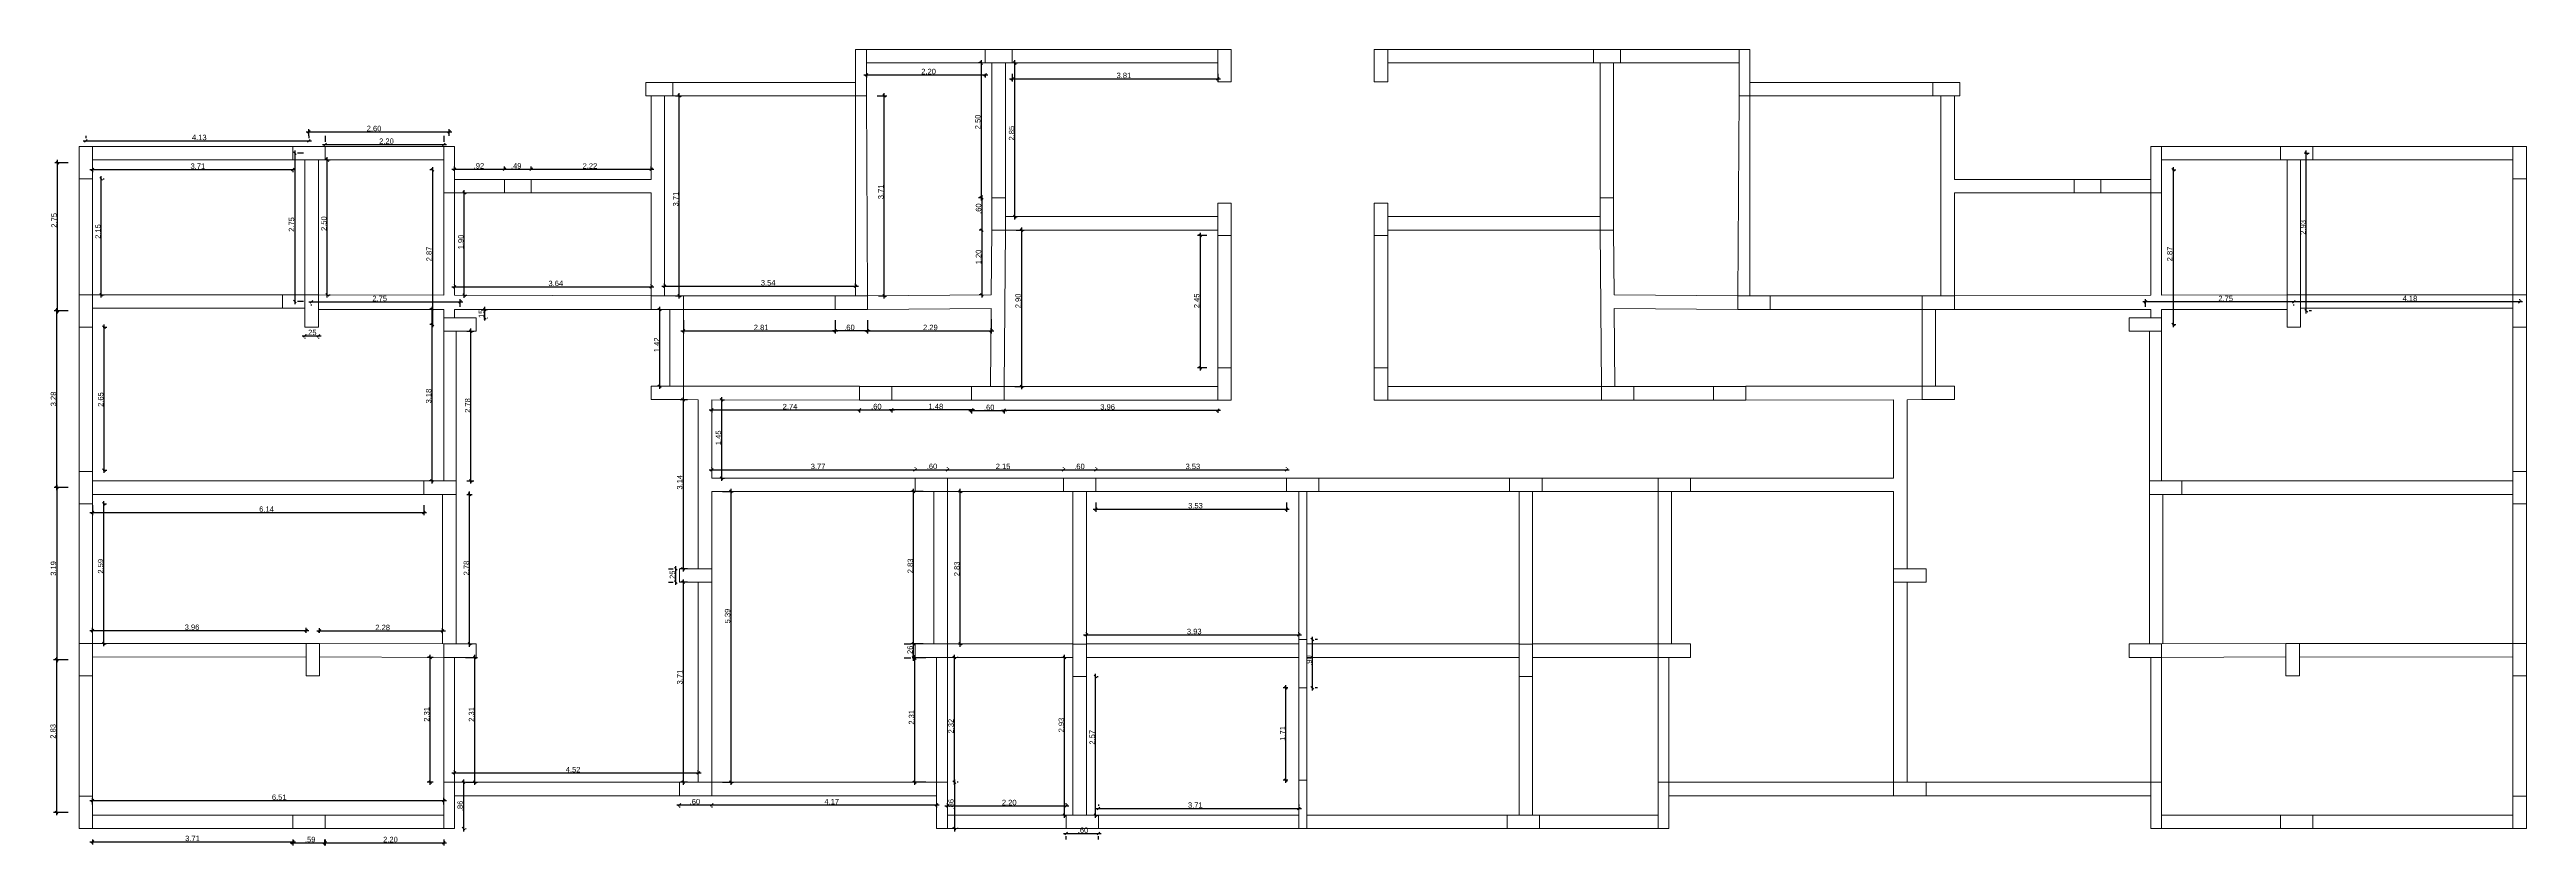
# Model space of a CAD drawing. Header units: millimetres. Extents: x 2878 to 6301, y 540 to 1980.
# Drawn here: x 2909.45 to 2955.35, y 751.9 to 766.67 of the extents above; entities that cross this region are included whole.
import ezdxf

# ---------------------------------------------------------------- set-up
doc = ezdxf.new("R2010")
doc.units = ezdxf.units.MM
doc.header["$LTSCALE"] = 4
for name, color, linetype, lineweight in [('ALVENARIA', 4, 'Continuous', 20), ('COTAS', 35, 'Continuous', 5), ('PILAR', 1, 'Continuous', 5)]:
    doc.layers.add(name, color=color, linetype=linetype, lineweight=lineweight)
doc.styles.get("Standard").update_dxf_attribs({"font": 'arial.ttf'})
doc.dimstyles.new('ISO-25', dxfattribs={"dimscale": 0, "dimtxt": 0.1, "dimasz": 0.05, "dimexe": 0.05, "dimexo": 0.2, "dimgap": 0.01, "dimtad": 1, "dimzin": 4, "dimdsep": 46, "dimtxsty": 'Standard', "dimblk": 'OBLIQUE', "dimcen": 0.1, "dimdle": 0.05, "dimclrt": 256, "dimadec": 0, "dimazin": 0, "dimtfac": 1, "dimtix": 1, "dimtofl": 0, "dimtmove": 0, "dimatfit": 3, "dimfxl": 1, "dimtfillclr": 256, "dimarcsym": 0})

# ---------------------------------------------------------------- blocks, each defined once
blk = doc.blocks.new('PILAR')
at = {"layer": 'PILAR', "ltscale": 0.01}
blk.add_lwpolyline([(-0.15, 0), (0.1, 0), (0.1, -0.6), (-0.15, -0.6)], close=True, dxfattribs=at)
blk = doc.blocks.new('_Oblique')
at = {"color": 0, "linetype": 'ByBlock', "lineweight": -2}
blk.add_line((-0.5, -0.5), (0.5, 0.5), dxfattribs=at)
blk = doc.blocks.new('*D226')
at = {"layer": 'COTAS', "color": 0, "lineweight": -2, "transparency": 16777216}
for p, q in [((2916.553, 764.437), (2916.491, 764.437)), ((2916.541, 764.487), (2916.541, 761.517)), ((2916.553, 761.567), (2916.491, 761.567))]:
    blk.add_line(p, q, dxfattribs=at)
at = {"layer": 'Defpoints', "color": 0, "transparency": 16777216}
for p in [(2916.753, 764.437), (2916.541, 761.567), (2916.753, 761.567)]:
    blk.add_point(p, dxfattribs=at)
at = {"layer": 'COTAS', "color": 0, "lineweight": -2, "transparency": 16777216, "xscale": 0.05, "yscale": 0.05, "zscale": 0.05}
for p, rotation in [((2916.541, 764.437), 90), ((2916.541, 761.567), 270)]:
    blk.add_blockref('_Oblique', p, dxfattribs=dict(at, rotation=rotation))
at = {"layer": 'COTAS', "transparency": 16777216, "insert": (2916.48, 762.874), "char_height": 0.1, "attachment_point": 5, "rotation": 90}
blk.add_mtext('2.87', dxfattribs=at)
blk = doc.blocks.new('*D227')
at = {"layer": 'COTAS', "color": 0, "lineweight": -2, "transparency": 16777216}
for p, q in [((2914.253, 761.987), (2917.103, 761.987)), ((2914.303, 761.917), (2914.303, 761.937)), ((2917.053, 761.892), (2917.053, 762.037))]:
    blk.add_line(p, q, dxfattribs=at)
at = {"layer": 'Defpoints', "color": 0, "transparency": 16777216}
for p in [(2914.303, 762.117), (2917.053, 761.987), (2917.053, 761.692)]:
    blk.add_point(p, dxfattribs=at)
at = {"layer": 'COTAS', "color": 0, "lineweight": -2, "transparency": 16777216, "xscale": 0.05, "yscale": 0.05, "zscale": 0.05, "rotation": 180}
blk.add_blockref('_Oblique', (2914.303, 761.987), dxfattribs=at)
at = {"layer": 'COTAS', "color": 0, "lineweight": -2, "transparency": 16777216, "xscale": 0.05, "yscale": 0.05, "zscale": 0.05}
blk.add_blockref('_Oblique', (2917.053, 761.987), dxfattribs=at)
at = {"layer": 'COTAS', "transparency": 16777216, "insert": (2915.565, 762.048), "char_height": 0.1, "attachment_point": 5}
blk.add_mtext('2.75', dxfattribs=at)
blk = doc.blocks.new('*D228')
at = {"layer": 'COTAS', "color": 0, "lineweight": -2, "transparency": 16777216}
for p, q in [((2955.27, 761.987), (2950.985, 761.987)), ((2951.035, 761.917), (2951.035, 761.937)), ((2955.22, 762.017), (2955.22, 762.037))]:
    blk.add_line(p, q, dxfattribs=at)
at = {"layer": 'Defpoints', "color": 0, "transparency": 16777216}
for p in [(2951.035, 762.117), (2951.035, 761.987), (2955.22, 761.817)]:
    blk.add_point(p, dxfattribs=at)
at = {"layer": 'COTAS', "color": 0, "lineweight": -2, "transparency": 16777216, "xscale": 0.05, "yscale": 0.05, "zscale": 0.05, "rotation": 180}
blk.add_blockref('_Oblique', (2951.035, 761.987), dxfattribs=at)
at = {"layer": 'COTAS', "color": 0, "lineweight": -2, "transparency": 16777216, "xscale": 0.05, "yscale": 0.05, "zscale": 0.05}
blk.add_blockref('_Oblique', (2955.22, 761.987), dxfattribs=at)
at = {"layer": 'COTAS', "transparency": 16777216, "insert": (2953.186, 762.048), "char_height": 0.1, "attachment_point": 5}
blk.add_mtext('4.18', dxfattribs=at)
blk = doc.blocks.new('*D229')
at = {"layer": 'COTAS', "color": 0, "lineweight": -2, "transparency": 16777216}
for p, q in [((2951.235, 764.742), (2951.316, 764.742)), ((2951.266, 761.767), (2951.266, 764.792)), ((2951.36, 761.817), (2951.316, 761.817))]:
    blk.add_line(p, q, dxfattribs=at)
at = {"layer": 'Defpoints', "color": 0, "transparency": 16777216}
for p in [(2951.035, 764.742), (2951.266, 764.742), (2951.16, 761.817)]:
    blk.add_point(p, dxfattribs=at)
at = {"layer": 'COTAS', "color": 0, "lineweight": -2, "transparency": 16777216, "xscale": 0.05, "yscale": 0.05, "zscale": 0.05}
for p, rotation in [((2951.266, 764.742), 90), ((2951.266, 761.817), 270)]:
    blk.add_blockref('_Oblique', p, dxfattribs=dict(at, rotation=rotation))
at = {"layer": 'COTAS', "transparency": 16777216, "insert": (2951.205, 763.367), "char_height": 0.1, "attachment_point": 5, "rotation": 90}
blk.add_mtext('2.93', dxfattribs=at)
blk = doc.blocks.new('*D230')
at = {"layer": 'COTAS', "color": 0, "lineweight": -2, "transparency": 16777216}
for p, q in [((2948.785, 764.437), (2948.846, 764.437)), ((2948.796, 764.487), (2948.796, 761.517)), ((2948.785, 761.567), (2948.846, 761.567))]:
    blk.add_line(p, q, dxfattribs=at)
at = {"layer": 'Defpoints', "color": 0, "transparency": 16777216}
for p in [(2948.585, 764.437), (2948.585, 761.567), (2948.796, 761.567)]:
    blk.add_point(p, dxfattribs=at)
at = {"layer": 'COTAS', "color": 0, "lineweight": -2, "transparency": 16777216, "xscale": 0.05, "yscale": 0.05, "zscale": 0.05}
for p, rotation in [((2948.796, 764.437), 90), ((2948.796, 761.567), 270)]:
    blk.add_blockref('_Oblique', p, dxfattribs=dict(at, rotation=rotation))
at = {"layer": 'COTAS', "transparency": 16777216, "insert": (2948.735, 762.874), "char_height": 0.1, "attachment_point": 5, "rotation": 90}
blk.add_mtext('2.87', dxfattribs=at)
blk = doc.blocks.new('*D231')
at = {"layer": 'COTAS', "color": 0, "lineweight": -2, "transparency": 16777216}
for p, q in [((2951.085, 761.987), (2948.235, 761.987)), ((2948.285, 761.892), (2948.285, 762.037)), ((2951.035, 761.917), (2951.035, 761.937))]:
    blk.add_line(p, q, dxfattribs=at)
at = {"layer": 'Defpoints', "color": 0, "transparency": 16777216}
for p in [(2948.285, 761.987), (2951.035, 762.117), (2948.285, 761.692)]:
    blk.add_point(p, dxfattribs=at)
at = {"layer": 'COTAS', "color": 0, "lineweight": -2, "transparency": 16777216, "xscale": 0.05, "yscale": 0.05, "zscale": 0.05, "rotation": 180}
blk.add_blockref('_Oblique', (2948.285, 761.987), dxfattribs=at)
at = {"layer": 'COTAS', "color": 0, "lineweight": -2, "transparency": 16777216, "xscale": 0.05, "yscale": 0.05, "zscale": 0.05}
blk.add_blockref('_Oblique', (2951.035, 761.987), dxfattribs=at)
at = {"layer": 'COTAS', "transparency": 16777216, "insert": (2949.772, 762.048), "char_height": 0.1, "attachment_point": 5}
blk.add_mtext('2.75', dxfattribs=at)
blk = doc.blocks.new('*D232')
at = {"layer": 'ALVENARIA', "color": 0, "lineweight": -2, "transparency": 16777216}
for p, q in [((2909.793, 764.567), (2909.542, 764.567)), ((2909.592, 761.767), (2909.592, 764.617)), ((2909.793, 761.817), (2909.542, 761.817))]:
    blk.add_line(p, q, dxfattribs=at)
at = {"layer": 'Defpoints', "color": 0, "transparency": 16777216}
for p in [(2909.592, 764.567), (2909.993, 764.567), (2909.993, 761.817)]:
    blk.add_point(p, dxfattribs=at)
at = {"layer": 'ALVENARIA', "color": 0, "lineweight": -2, "transparency": 16777216, "xscale": 0.05, "yscale": 0.05, "zscale": 0.05}
for p, rotation in [((2909.592, 764.567), 90), ((2909.592, 761.817), 270)]:
    blk.add_blockref('_Oblique', p, dxfattribs=dict(at, rotation=rotation))
at = {"layer": 'ALVENARIA', "transparency": 16777216, "insert": (2909.531, 763.498), "char_height": 0.1, "attachment_point": 5, "rotation": 90}
blk.add_mtext('2.75', dxfattribs=at)
blk = doc.blocks.new('*D233')
at = {"layer": 'ALVENARIA', "color": 0, "lineweight": -2, "transparency": 16777216}
for p, q in [((2910.193, 764.441), (2914.003, 764.441)), ((2910.243, 764.417), (2910.243, 764.391)), ((2913.953, 764.417), (2913.953, 764.391))]:
    blk.add_line(p, q, dxfattribs=at)
at = {"layer": 'Defpoints', "color": 0, "transparency": 16777216}
for p in [(2910.243, 764.617), (2913.953, 764.617), (2913.953, 764.441)]:
    blk.add_point(p, dxfattribs=at)
at = {"layer": 'ALVENARIA', "color": 0, "lineweight": -2, "transparency": 16777216, "xscale": 0.05, "yscale": 0.05, "zscale": 0.05, "rotation": 180}
blk.add_blockref('_Oblique', (2910.243, 764.441), dxfattribs=at)
at = {"layer": 'ALVENARIA', "color": 0, "lineweight": -2, "transparency": 16777216, "xscale": 0.05, "yscale": 0.05, "zscale": 0.05}
blk.add_blockref('_Oblique', (2913.953, 764.441), dxfattribs=at)
at = {"layer": 'ALVENARIA', "transparency": 16777216, "insert": (2912.195, 764.502), "char_height": 0.1, "attachment_point": 5}
blk.add_mtext('3.71', dxfattribs=at)
blk = doc.blocks.new('*D234')
at = {"layer": 'ALVENARIA', "color": 0, "lineweight": -2, "transparency": 16777216}
for p, q in [((2910.406, 762.067), (2910.406, 764.317)), ((2910.443, 764.267), (2910.456, 764.267)), ((2910.443, 762.117), (2910.456, 762.117))]:
    blk.add_line(p, q, dxfattribs=at)
at = {"layer": 'Defpoints', "color": 0, "transparency": 16777216}
for p in [(2910.243, 764.267), (2910.406, 764.267), (2910.243, 762.117)]:
    blk.add_point(p, dxfattribs=at)
at = {"layer": 'ALVENARIA', "color": 0, "lineweight": -2, "transparency": 16777216, "xscale": 0.05, "yscale": 0.05, "zscale": 0.05}
for p, rotation in [((2910.406, 764.267), 90), ((2910.406, 762.117), 270)]:
    blk.add_blockref('_Oblique', p, dxfattribs=dict(at, rotation=rotation))
at = {"layer": 'ALVENARIA', "transparency": 16777216, "insert": (2910.345, 763.29), "char_height": 0.1, "attachment_point": 5, "rotation": 90}
blk.add_mtext('2.15', dxfattribs=at)
blk = doc.blocks.new('*D235')
at = {"layer": 'ALVENARIA', "color": 0, "lineweight": -2, "transparency": 16777216}
for p, q in [((2910.068, 764.974), (2914.303, 764.974)), ((2910.118, 765.067), (2910.118, 765.024)), ((2914.253, 765.067), (2914.253, 765.024))]:
    blk.add_line(p, q, dxfattribs=at)
at = {"layer": 'Defpoints', "color": 0, "transparency": 16777216}
for p in [(2910.118, 764.867), (2914.253, 764.974), (2914.253, 764.867)]:
    blk.add_point(p, dxfattribs=at)
at = {"layer": 'ALVENARIA', "color": 0, "lineweight": -2, "transparency": 16777216, "xscale": 0.05, "yscale": 0.05, "zscale": 0.05, "rotation": 180}
blk.add_blockref('_Oblique', (2910.118, 764.974), dxfattribs=at)
at = {"layer": 'ALVENARIA', "color": 0, "lineweight": -2, "transparency": 16777216, "xscale": 0.05, "yscale": 0.05, "zscale": 0.05}
blk.add_blockref('_Oblique', (2914.253, 764.974), dxfattribs=at)
at = {"layer": 'ALVENARIA', "transparency": 16777216, "insert": (2912.221, 765.035), "char_height": 0.1, "attachment_point": 5}
blk.add_mtext('4.13', dxfattribs=at)
blk = doc.blocks.new('*D236')
at = {"layer": 'ALVENARIA', "color": 0, "lineweight": -2, "transparency": 16777216}
for p, q in [((2913.991, 764.792), (2913.991, 761.943)), ((2914.153, 764.742), (2914.041, 764.742)), ((2914.153, 761.993), (2914.041, 761.993))]:
    blk.add_line(p, q, dxfattribs=at)
at = {"layer": 'Defpoints', "color": 0, "transparency": 16777216}
for p in [(2913.953, 764.742), (2913.953, 761.993), (2913.991, 761.993)]:
    blk.add_point(p, dxfattribs=at)
at = {"layer": 'ALVENARIA', "color": 0, "lineweight": -2, "transparency": 16777216, "xscale": 0.05, "yscale": 0.05, "zscale": 0.05}
for p, rotation in [((2913.991, 764.742), 90), ((2913.991, 761.993), 270)]:
    blk.add_blockref('_Oblique', p, dxfattribs=dict(at, rotation=rotation))
at = {"layer": 'ALVENARIA', "transparency": 16777216, "insert": (2913.93, 763.421), "char_height": 0.1, "attachment_point": 5, "rotation": 90}
blk.add_mtext('2.75', dxfattribs=at)
blk = doc.blocks.new('*D237')
at = {"layer": 'ALVENARIA', "color": 0, "lineweight": -2, "transparency": 16777216}
for p, q in [((2914.594, 762.067), (2914.594, 764.667)), ((2914.628, 764.617), (2914.644, 764.617)), ((2914.628, 762.117), (2914.644, 762.117))]:
    blk.add_line(p, q, dxfattribs=at)
at = {"layer": 'Defpoints', "color": 0, "transparency": 16777216}
for p in [(2914.428, 764.617), (2914.594, 764.617), (2914.428, 762.117)]:
    blk.add_point(p, dxfattribs=at)
at = {"layer": 'ALVENARIA', "color": 0, "lineweight": -2, "transparency": 16777216, "xscale": 0.05, "yscale": 0.05, "zscale": 0.05}
for p, rotation in [((2914.594, 764.617), 90), ((2914.594, 762.117), 270)]:
    blk.add_blockref('_Oblique', p, dxfattribs=dict(at, rotation=rotation))
at = {"layer": 'ALVENARIA', "transparency": 16777216, "insert": (2914.532, 763.437), "char_height": 0.1, "attachment_point": 5, "rotation": 90}
blk.add_mtext('2.50', dxfattribs=at)
blk = doc.blocks.new('*D238')
at = {"layer": 'COTAS', "color": 0, "lineweight": -2, "transparency": 16777216}
for p, q in [((2914.203, 765.14), (2916.903, 765.14)), ((2914.253, 765.067), (2914.253, 765.19)), ((2916.853, 765.067), (2916.853, 765.19))]:
    blk.add_line(p, q, dxfattribs=at)
at = {"layer": 'Defpoints', "color": 0, "transparency": 16777216}
for p in [(2916.853, 765.14), (2914.253, 764.867), (2916.853, 764.867)]:
    blk.add_point(p, dxfattribs=at)
at = {"layer": 'COTAS', "color": 0, "lineweight": -2, "transparency": 16777216, "xscale": 0.05, "yscale": 0.05, "zscale": 0.05, "rotation": 180}
blk.add_blockref('_Oblique', (2914.253, 765.14), dxfattribs=at)
at = {"layer": 'COTAS', "color": 0, "lineweight": -2, "transparency": 16777216, "xscale": 0.05, "yscale": 0.05, "zscale": 0.05}
blk.add_blockref('_Oblique', (2916.853, 765.14), dxfattribs=at)
at = {"layer": 'COTAS', "transparency": 16777216, "insert": (2915.46, 765.201), "char_height": 0.1, "attachment_point": 5}
blk.add_mtext('2.60', dxfattribs=at)
blk = doc.blocks.new('*D239')
at = {"layer": 'COTAS', "color": 0, "lineweight": -2, "transparency": 16777216}
for p, q in [((2914.503, 764.904), (2916.803, 764.904)), ((2914.553, 765.067), (2914.553, 764.954)), ((2916.753, 765.067), (2916.753, 764.954))]:
    blk.add_line(p, q, dxfattribs=at)
at = {"layer": 'Defpoints', "color": 0, "transparency": 16777216}
for p in [(2914.553, 764.867), (2916.753, 764.904), (2916.753, 764.867)]:
    blk.add_point(p, dxfattribs=at)
at = {"layer": 'COTAS', "color": 0, "lineweight": -2, "transparency": 16777216, "xscale": 0.05, "yscale": 0.05, "zscale": 0.05, "rotation": 180}
blk.add_blockref('_Oblique', (2914.553, 764.904), dxfattribs=at)
at = {"layer": 'COTAS', "color": 0, "lineweight": -2, "transparency": 16777216, "xscale": 0.05, "yscale": 0.05, "zscale": 0.05}
blk.add_blockref('_Oblique', (2916.753, 764.904), dxfattribs=at)
at = {"layer": 'COTAS', "transparency": 16777216, "insert": (2915.69, 764.966), "char_height": 0.1, "attachment_point": 5}
blk.add_mtext('2.20', dxfattribs=at)
blk = doc.blocks.new('*D240')
at = {"layer": 'COTAS', "color": 0, "lineweight": -2, "transparency": 16777216}
for p, q in [((2909.793, 761.817), (2909.53, 761.817)), ((2909.58, 758.491), (2909.58, 761.867)), ((2909.793, 758.541), (2909.53, 758.541))]:
    blk.add_line(p, q, dxfattribs=at)
at = {"layer": 'Defpoints', "color": 0, "transparency": 16777216}
for p in [(2909.58, 761.817), (2909.993, 761.817), (2909.993, 758.541)]:
    blk.add_point(p, dxfattribs=at)
at = {"layer": 'COTAS', "color": 0, "lineweight": -2, "transparency": 16777216, "xscale": 0.05, "yscale": 0.05, "zscale": 0.05}
for p, rotation in [((2909.58, 761.817), 90), ((2909.58, 758.541), 270)]:
    blk.add_blockref('_Oblique', p, dxfattribs=dict(at, rotation=rotation))
at = {"layer": 'COTAS', "transparency": 16777216, "insert": (2909.519, 760.185), "char_height": 0.1, "attachment_point": 5, "rotation": 90}
blk.add_mtext('3.28', dxfattribs=at)
blk = doc.blocks.new('*D241')
at = {"layer": 'COTAS', "color": 0, "lineweight": -2, "transparency": 16777216}
for p, q in [((2910.443, 761.517), (2910.506, 761.517)), ((2910.456, 758.816), (2910.456, 761.567)), ((2910.443, 758.866), (2910.506, 758.866))]:
    blk.add_line(p, q, dxfattribs=at)
at = {"layer": 'Defpoints', "color": 0, "transparency": 16777216}
for p in [(2910.243, 761.517), (2910.456, 761.517), (2910.243, 758.866)]:
    blk.add_point(p, dxfattribs=at)
at = {"layer": 'COTAS', "color": 0, "lineweight": -2, "transparency": 16777216, "xscale": 0.05, "yscale": 0.05, "zscale": 0.05}
for p, rotation in [((2910.456, 761.517), 90), ((2910.456, 758.866), 270)]:
    blk.add_blockref('_Oblique', p, dxfattribs=dict(at, rotation=rotation))
at = {"layer": 'COTAS', "transparency": 16777216, "insert": (2910.395, 760.174), "char_height": 0.1, "attachment_point": 5, "rotation": 90}
blk.add_mtext('2.65', dxfattribs=at)
blk = doc.blocks.new('*D242')
at = {"layer": 'COTAS', "color": 0, "lineweight": -2, "transparency": 16777216}
for p, q in [((2914.128, 761.357), (2914.478, 761.357)), ((2914.178, 761.317), (2914.178, 761.307)), ((2914.428, 761.317), (2914.428, 761.307))]:
    blk.add_line(p, q, dxfattribs=at)
at = {"layer": 'Defpoints', "color": 0, "transparency": 16777216}
for p in [(2914.178, 761.517), (2914.428, 761.517), (2914.428, 761.357)]:
    blk.add_point(p, dxfattribs=at)
at = {"layer": 'COTAS', "color": 0, "lineweight": -2, "transparency": 16777216, "xscale": 0.05, "yscale": 0.05, "zscale": 0.05, "rotation": 180}
blk.add_blockref('_Oblique', (2914.178, 761.357), dxfattribs=at)
at = {"layer": 'COTAS', "color": 0, "lineweight": -2, "transparency": 16777216, "xscale": 0.05, "yscale": 0.05, "zscale": 0.05}
blk.add_blockref('_Oblique', (2914.428, 761.357), dxfattribs=at)
at = {"layer": 'COTAS', "transparency": 16777216, "insert": (2914.297, 761.419), "char_height": 0.1, "attachment_point": 5}
blk.add_mtext('.25', dxfattribs=at)
blk = doc.blocks.new('*D243')
at = {"layer": 'COTAS', "color": 0, "lineweight": -2, "transparency": 16777216}
for p, q in [((2910.193, 758.08), (2916.431, 758.08)), ((2910.243, 758.216), (2910.243, 758.03)), ((2916.381, 758.216), (2916.381, 758.03))]:
    blk.add_line(p, q, dxfattribs=at)
at = {"layer": 'Defpoints', "color": 0, "transparency": 16777216}
for p in [(2910.243, 758.416), (2916.381, 758.416), (2916.381, 758.08)]:
    blk.add_point(p, dxfattribs=at)
at = {"layer": 'COTAS', "color": 0, "lineweight": -2, "transparency": 16777216, "xscale": 0.05, "yscale": 0.05, "zscale": 0.05, "rotation": 180}
blk.add_blockref('_Oblique', (2910.243, 758.08), dxfattribs=at)
at = {"layer": 'COTAS', "color": 0, "lineweight": -2, "transparency": 16777216, "xscale": 0.05, "yscale": 0.05, "zscale": 0.05}
blk.add_blockref('_Oblique', (2916.381, 758.08), dxfattribs=at)
at = {"layer": 'COTAS', "transparency": 16777216, "insert": (2913.467, 758.141), "char_height": 0.1, "attachment_point": 5}
blk.add_mtext('6.14', dxfattribs=at)
blk = doc.blocks.new('*D244')
at = {"layer": 'COTAS', "color": 0, "lineweight": -2, "transparency": 16777216}
for p, q in [((2909.793, 758.541), (2909.53, 758.541)), ((2909.58, 758.591), (2909.58, 755.298)), ((2909.793, 755.348), (2909.53, 755.348))]:
    blk.add_line(p, q, dxfattribs=at)
at = {"layer": 'Defpoints', "color": 0, "transparency": 16777216}
for p in [(2909.993, 758.541), (2909.58, 755.348), (2909.993, 755.348)]:
    blk.add_point(p, dxfattribs=at)
at = {"layer": 'COTAS', "color": 0, "lineweight": -2, "transparency": 16777216, "xscale": 0.05, "yscale": 0.05, "zscale": 0.05}
for p, rotation in [((2909.58, 758.541), 90), ((2909.58, 755.348), 270)]:
    blk.add_blockref('_Oblique', p, dxfattribs=dict(at, rotation=rotation))
at = {"layer": 'COTAS', "transparency": 16777216, "insert": (2909.519, 757.042), "char_height": 0.1, "attachment_point": 5, "rotation": 90}
blk.add_mtext('3.19', dxfattribs=at)
blk = doc.blocks.new('*D245')
at = {"layer": 'COTAS', "color": 0, "lineweight": -2, "transparency": 16777216}
for p, q in [((2910.193, 755.89), (2914.25, 755.89)), ((2910.243, 755.848), (2910.243, 755.94)), ((2914.2, 755.85), (2914.2, 755.94))]:
    blk.add_line(p, q, dxfattribs=at)
at = {"layer": 'Defpoints', "color": 0, "transparency": 16777216}
for p in [(2910.243, 755.648), (2914.2, 755.89), (2914.2, 755.65)]:
    blk.add_point(p, dxfattribs=at)
at = {"layer": 'COTAS', "color": 0, "lineweight": -2, "transparency": 16777216, "xscale": 0.05, "yscale": 0.05, "zscale": 0.05, "rotation": 180}
blk.add_blockref('_Oblique', (2910.243, 755.89), dxfattribs=at)
at = {"layer": 'COTAS', "color": 0, "lineweight": -2, "transparency": 16777216, "xscale": 0.05, "yscale": 0.05, "zscale": 0.05}
blk.add_blockref('_Oblique', (2914.2, 755.89), dxfattribs=at)
at = {"layer": 'COTAS', "transparency": 16777216, "insert": (2912.087, 755.951), "char_height": 0.1, "attachment_point": 5}
blk.add_mtext('3.96', dxfattribs=at)
blk = doc.blocks.new('*D246')
at = {"layer": 'COTAS', "color": 0, "lineweight": -2, "transparency": 16777216}
for p, q in [((2914.4, 755.885), (2916.781, 755.885)), ((2914.45, 755.85), (2914.45, 755.935)), ((2916.731, 755.841), (2916.731, 755.935))]:
    blk.add_line(p, q, dxfattribs=at)
at = {"layer": 'Defpoints', "color": 0, "transparency": 16777216}
for p in [(2914.45, 755.65), (2916.731, 755.885), (2916.731, 755.641)]:
    blk.add_point(p, dxfattribs=at)
at = {"layer": 'COTAS', "color": 0, "lineweight": -2, "transparency": 16777216, "xscale": 0.05, "yscale": 0.05, "zscale": 0.05, "rotation": 180}
blk.add_blockref('_Oblique', (2914.45, 755.885), dxfattribs=at)
at = {"layer": 'COTAS', "color": 0, "lineweight": -2, "transparency": 16777216, "xscale": 0.05, "yscale": 0.05, "zscale": 0.05}
blk.add_blockref('_Oblique', (2916.731, 755.885), dxfattribs=at)
at = {"layer": 'COTAS', "transparency": 16777216, "insert": (2915.62, 755.947), "char_height": 0.1, "attachment_point": 5}
blk.add_mtext('2.28', dxfattribs=at)
blk = doc.blocks.new('*D247')
at = {"layer": 'COTAS', "color": 0, "lineweight": -2, "transparency": 16777216}
for p, q in [((2910.243, 752.666), (2910.243, 752.787)), ((2916.753, 752.666), (2916.753, 752.787)), ((2910.193, 752.737), (2916.803, 752.737))]:
    blk.add_line(p, q, dxfattribs=at)
at = {"layer": 'Defpoints', "color": 0, "transparency": 16777216}
for p in [(2910.243, 752.466), (2916.753, 752.737), (2916.753, 752.466)]:
    blk.add_point(p, dxfattribs=at)
at = {"layer": 'COTAS', "color": 0, "lineweight": -2, "transparency": 16777216, "xscale": 0.05, "yscale": 0.05, "zscale": 0.05, "rotation": 180}
blk.add_blockref('_Oblique', (2910.243, 752.737), dxfattribs=at)
at = {"layer": 'COTAS', "color": 0, "lineweight": -2, "transparency": 16777216, "xscale": 0.05, "yscale": 0.05, "zscale": 0.05}
blk.add_blockref('_Oblique', (2916.753, 752.737), dxfattribs=at)
at = {"layer": 'COTAS', "transparency": 16777216, "insert": (2913.703, 752.798), "char_height": 0.1, "attachment_point": 5}
blk.add_mtext('6.51', dxfattribs=at)
blk = doc.blocks.new('*D248')
at = {"layer": 'COTAS', "color": 0, "lineweight": -2, "transparency": 16777216}
for p, q in [((2910.193, 751.973), (2914.003, 751.973)), ((2910.243, 752.016), (2910.243, 751.923)), ((2913.953, 752.016), (2913.953, 751.923))]:
    blk.add_line(p, q, dxfattribs=at)
at = {"layer": 'Defpoints', "color": 0, "transparency": 16777216}
for p in [(2910.243, 752.216), (2913.953, 752.216), (2913.953, 751.973)]:
    blk.add_point(p, dxfattribs=at)
at = {"layer": 'COTAS', "color": 0, "lineweight": -2, "transparency": 16777216, "xscale": 0.05, "yscale": 0.05, "zscale": 0.05, "rotation": 180}
blk.add_blockref('_Oblique', (2910.243, 751.973), dxfattribs=at)
at = {"layer": 'COTAS', "color": 0, "lineweight": -2, "transparency": 16777216, "xscale": 0.05, "yscale": 0.05, "zscale": 0.05}
blk.add_blockref('_Oblique', (2913.953, 751.973), dxfattribs=at)
at = {"layer": 'COTAS', "transparency": 16777216, "insert": (2912.095, 752.034), "char_height": 0.1, "attachment_point": 5}
blk.add_mtext('3.71', dxfattribs=at)
blk = doc.blocks.new('*D249')
at = {"layer": 'COTAS', "color": 0, "lineweight": -2, "transparency": 16777216}
for p, q in [((2914.503, 751.953), (2916.803, 751.953)), ((2914.553, 752.016), (2914.553, 751.903)), ((2916.753, 752.016), (2916.753, 751.903))]:
    blk.add_line(p, q, dxfattribs=at)
at = {"layer": 'Defpoints', "color": 0, "transparency": 16777216}
for p in [(2914.553, 752.216), (2916.753, 752.216), (2916.753, 751.953)]:
    blk.add_point(p, dxfattribs=at)
at = {"layer": 'COTAS', "color": 0, "lineweight": -2, "transparency": 16777216, "xscale": 0.05, "yscale": 0.05, "zscale": 0.05, "rotation": 180}
blk.add_blockref('_Oblique', (2914.553, 751.953), dxfattribs=at)
at = {"layer": 'COTAS', "color": 0, "lineweight": -2, "transparency": 16777216, "xscale": 0.05, "yscale": 0.05, "zscale": 0.05}
blk.add_blockref('_Oblique', (2916.753, 751.953), dxfattribs=at)
at = {"layer": 'COTAS', "transparency": 16777216, "insert": (2915.764, 752.014), "char_height": 0.1, "attachment_point": 5}
blk.add_mtext('2.20', dxfattribs=at)
blk = doc.blocks.new('*D250')
at = {"layer": 'COTAS', "color": 0, "lineweight": -2, "transparency": 16777216}
for p, q in [((2913.903, 751.953), (2914.593, 751.953)), ((2913.953, 752.016), (2913.953, 751.903)), ((2914.543, 752.016), (2914.543, 751.903))]:
    blk.add_line(p, q, dxfattribs=at)
at = {"layer": 'Defpoints', "color": 0, "transparency": 16777216}
for p in [(2913.953, 752.216), (2914.543, 752.216), (2914.543, 751.953)]:
    blk.add_point(p, dxfattribs=at)
at = {"layer": 'COTAS', "color": 0, "lineweight": -2, "transparency": 16777216, "xscale": 0.05, "yscale": 0.05, "zscale": 0.05, "rotation": 180}
blk.add_blockref('_Oblique', (2913.953, 751.953), dxfattribs=at)
at = {"layer": 'COTAS', "color": 0, "lineweight": -2, "transparency": 16777216, "xscale": 0.05, "yscale": 0.05, "zscale": 0.05}
blk.add_blockref('_Oblique', (2914.543, 751.953), dxfattribs=at)
at = {"layer": 'COTAS', "transparency": 16777216, "insert": (2914.276, 752.014), "char_height": 0.1, "attachment_point": 5}
blk.add_mtext('.59', dxfattribs=at)
blk = doc.blocks.new('*D251')
at = {"layer": 'COTAS', "color": 0, "lineweight": -2, "transparency": 16777216}
for p, q in [((2909.793, 755.348), (2909.523, 755.348)), ((2909.573, 755.398), (2909.573, 752.466)), ((2909.793, 752.516), (2909.523, 752.516))]:
    blk.add_line(p, q, dxfattribs=at)
at = {"layer": 'Defpoints', "color": 0, "transparency": 16777216}
for p in [(2909.993, 755.348), (2909.573, 752.516), (2909.993, 752.516)]:
    blk.add_point(p, dxfattribs=at)
at = {"layer": 'COTAS', "color": 0, "lineweight": -2, "transparency": 16777216, "xscale": 0.05, "yscale": 0.05, "zscale": 0.05}
for p, rotation in [((2909.573, 755.348), 90), ((2909.573, 752.516), 270)]:
    blk.add_blockref('_Oblique', p, dxfattribs=dict(at, rotation=rotation))
at = {"layer": 'COTAS', "transparency": 16777216, "insert": (2909.512, 754.02), "char_height": 0.1, "attachment_point": 5, "rotation": 90}
blk.add_mtext('2.83', dxfattribs=at)
blk = doc.blocks.new('*D252')
at = {"layer": 'COTAS', "color": 0, "lineweight": -2, "transparency": 16777216}
for p, q in [((2917.153, 755.391), (2917.377, 755.391)), ((2917.327, 753.026), (2917.327, 755.441)), ((2917.153, 753.076), (2917.377, 753.076))]:
    blk.add_line(p, q, dxfattribs=at)
at = {"layer": 'Defpoints', "color": 0, "transparency": 16777216}
for p in [(2916.953, 755.391), (2917.327, 755.391), (2916.953, 753.076)]:
    blk.add_point(p, dxfattribs=at)
at = {"layer": 'COTAS', "color": 0, "lineweight": -2, "transparency": 16777216, "xscale": 0.05, "yscale": 0.05, "zscale": 0.05}
for p, rotation in [((2917.327, 755.391), 90), ((2917.327, 753.076), 270)]:
    blk.add_blockref('_Oblique', p, dxfattribs=dict(at, rotation=rotation))
at = {"layer": 'COTAS', "transparency": 16777216, "insert": (2917.266, 754.333), "char_height": 0.1, "attachment_point": 5, "rotation": 90}
blk.add_mtext('2.31', dxfattribs=at)
blk = doc.blocks.new('*D253')
at = {"layer": 'COTAS', "color": 0, "lineweight": -2, "transparency": 16777216}
for p, q in [((2917.117, 753.126), (2917.117, 752.166)), ((2917.153, 753.076), (2917.167, 753.076)), ((2917.153, 752.216), (2917.167, 752.216))]:
    blk.add_line(p, q, dxfattribs=at)
at = {"layer": 'Defpoints', "color": 0, "transparency": 16777216}
for p in [(2916.953, 753.076), (2916.953, 752.216), (2917.117, 752.216)]:
    blk.add_point(p, dxfattribs=at)
at = {"layer": 'COTAS', "color": 0, "lineweight": -2, "transparency": 16777216, "xscale": 0.05, "yscale": 0.05, "zscale": 0.05}
for p, rotation in [((2917.117, 753.076), 90), ((2917.117, 752.216), 270)]:
    blk.add_blockref('_Oblique', p, dxfattribs=dict(at, rotation=rotation))
at = {"layer": 'COTAS', "transparency": 16777216, "insert": (2917.056, 752.638), "char_height": 0.1, "attachment_point": 5, "rotation": 90}
blk.add_mtext('.86', dxfattribs=at)
blk = doc.blocks.new('*D254')
at = {"layer": 'COTAS', "color": 0, "lineweight": -2, "transparency": 16777216}
for p, q in [((2916.553, 755.391), (2916.447, 755.391)), ((2916.497, 753.026), (2916.497, 755.441)), ((2916.553, 753.076), (2916.447, 753.076))]:
    blk.add_line(p, q, dxfattribs=at)
at = {"layer": 'Defpoints', "color": 0, "transparency": 16777216}
for p in [(2916.497, 755.391), (2916.753, 755.391), (2916.753, 753.076)]:
    blk.add_point(p, dxfattribs=at)
at = {"layer": 'COTAS', "color": 0, "lineweight": -2, "transparency": 16777216, "xscale": 0.05, "yscale": 0.05, "zscale": 0.05}
for p, rotation in [((2916.497, 755.391), 90), ((2916.497, 753.076), 270)]:
    blk.add_blockref('_Oblique', p, dxfattribs=dict(at, rotation=rotation))
at = {"layer": 'COTAS', "transparency": 16777216, "insert": (2916.436, 754.335), "char_height": 0.1, "attachment_point": 5, "rotation": 90}
blk.add_mtext('2.31', dxfattribs=at)
blk = doc.blocks.new('*D255')
at = {"layer": 'COTAS', "color": 0, "lineweight": -2, "transparency": 16777216}
for p, q in [((2910.454, 755.598), (2910.454, 758.291)), ((2910.443, 758.241), (2910.504, 758.241)), ((2910.443, 755.648), (2910.504, 755.648))]:
    blk.add_line(p, q, dxfattribs=at)
at = {"layer": 'Defpoints', "color": 0, "transparency": 16777216}
for p in [(2910.243, 758.241), (2910.454, 758.241), (2910.243, 755.648)]:
    blk.add_point(p, dxfattribs=at)
at = {"layer": 'COTAS', "color": 0, "lineweight": -2, "transparency": 16777216, "xscale": 0.05, "yscale": 0.05, "zscale": 0.05}
for p, rotation in [((2910.454, 758.241), 90), ((2910.454, 755.648), 270)]:
    blk.add_blockref('_Oblique', p, dxfattribs=dict(at, rotation=rotation))
at = {"layer": 'COTAS', "transparency": 16777216, "insert": (2910.393, 757.082), "char_height": 0.1, "attachment_point": 5, "rotation": 90}
blk.add_mtext('2.59', dxfattribs=at)
blk = doc.blocks.new('*D256')
at = {"layer": 'COTAS', "color": 0, "lineweight": -2, "transparency": 16777216}
for p, q in [((2917.181, 758.416), (2917.281, 758.416)), ((2917.231, 755.591), (2917.231, 758.466)), ((2917.247, 755.641), (2917.281, 755.641))]:
    blk.add_line(p, q, dxfattribs=at)
at = {"layer": 'Defpoints', "color": 0, "transparency": 16777216}
for p in [(2916.981, 758.416), (2917.231, 758.416), (2917.047, 755.641)]:
    blk.add_point(p, dxfattribs=at)
at = {"layer": 'COTAS', "color": 0, "lineweight": -2, "transparency": 16777216, "xscale": 0.05, "yscale": 0.05, "zscale": 0.05}
for p, rotation in [((2917.231, 758.416), 90), ((2917.231, 755.641), 270)]:
    blk.add_blockref('_Oblique', p, dxfattribs=dict(at, rotation=rotation))
at = {"layer": 'COTAS', "transparency": 16777216, "insert": (2917.17, 757.049), "char_height": 0.1, "attachment_point": 5, "rotation": 90}
blk.add_mtext('2.78', dxfattribs=at)
blk = doc.blocks.new('*D257')
at = {"layer": 'COTAS', "color": 0, "lineweight": -2, "transparency": 16777216}
for p, q in [((2917.256, 758.616), (2917.256, 761.492)), ((2917.181, 761.442), (2917.306, 761.442)), ((2917.181, 758.666), (2917.306, 758.666))]:
    blk.add_line(p, q, dxfattribs=at)
at = {"layer": 'Defpoints', "color": 0, "transparency": 16777216}
for p in [(2916.981, 761.442), (2917.256, 761.442), (2916.981, 758.666)]:
    blk.add_point(p, dxfattribs=at)
at = {"layer": 'COTAS', "color": 0, "lineweight": -2, "transparency": 16777216, "xscale": 0.05, "yscale": 0.05, "zscale": 0.05}
for p, rotation in [((2917.256, 761.442), 90), ((2917.256, 758.666), 270)]:
    blk.add_blockref('_Oblique', p, dxfattribs=dict(at, rotation=rotation))
at = {"layer": 'COTAS', "transparency": 16777216, "insert": (2917.195, 760.063), "char_height": 0.1, "attachment_point": 5, "rotation": 90}
blk.add_mtext('2.78', dxfattribs=at)
blk = doc.blocks.new('*D258')
at = {"layer": 'COTAS', "color": 0, "lineweight": -2, "transparency": 16777216}
for p, q in [((2917.512, 761.642), (2917.512, 761.895)), ((2917.553, 761.845), (2917.562, 761.845)), ((2917.553, 761.692), (2917.562, 761.692))]:
    blk.add_line(p, q, dxfattribs=at)
at = {"layer": 'Defpoints', "color": 0, "transparency": 16777216}
for p in [(2917.353, 761.845), (2917.353, 761.692), (2917.512, 761.845)]:
    blk.add_point(p, dxfattribs=at)
at = {"layer": 'COTAS', "color": 0, "lineweight": -2, "transparency": 16777216, "xscale": 0.05, "yscale": 0.05, "zscale": 0.05}
for p, rotation in [((2917.512, 761.845), 90), ((2917.512, 761.692), 270)]:
    blk.add_blockref('_Oblique', p, dxfattribs=dict(at, rotation=rotation))
at = {"layer": 'COTAS', "transparency": 16777216, "insert": (2917.451, 761.744), "char_height": 0.1, "attachment_point": 5, "rotation": 90}
blk.add_mtext('.15', dxfattribs=at)
blk = doc.blocks.new('*D259')
at = {"layer": 'COTAS', "color": 0, "lineweight": -2, "transparency": 16777216}
for p, q in [((2916.553, 761.846), (2916.483, 761.846)), ((2916.533, 761.896), (2916.533, 758.616)), ((2916.553, 758.666), (2916.483, 758.666))]:
    blk.add_line(p, q, dxfattribs=at)
at = {"layer": 'Defpoints', "color": 0, "transparency": 16777216}
for p in [(2916.753, 761.846), (2916.533, 758.666), (2916.753, 758.666)]:
    blk.add_point(p, dxfattribs=at)
at = {"layer": 'COTAS', "color": 0, "lineweight": -2, "transparency": 16777216, "xscale": 0.05, "yscale": 0.05, "zscale": 0.05}
for p, rotation in [((2916.533, 761.846), 90), ((2916.533, 758.666), 270)]:
    blk.add_blockref('_Oblique', p, dxfattribs=dict(at, rotation=rotation))
at = {"layer": 'COTAS', "transparency": 16777216, "insert": (2916.472, 760.239), "char_height": 0.1, "attachment_point": 5, "rotation": 90}
blk.add_mtext('3.18', dxfattribs=at)
blk = doc.blocks.new('*D260')
at = {"layer": 'COTAS', "color": 0, "lineweight": -2, "transparency": 16777216}
for p, q in [((2917.129, 762.058), (2917.129, 764.057)), ((2917.153, 764.007), (2917.179, 764.007)), ((2917.153, 762.108), (2917.179, 762.108))]:
    blk.add_line(p, q, dxfattribs=at)
at = {"layer": 'Defpoints', "color": 0, "transparency": 16777216}
for p in [(2916.953, 764.007), (2917.129, 764.007), (2916.953, 762.108)]:
    blk.add_point(p, dxfattribs=at)
at = {"layer": 'COTAS', "color": 0, "lineweight": -2, "transparency": 16777216, "xscale": 0.05, "yscale": 0.05, "zscale": 0.05}
for p, rotation in [((2917.129, 764.007), 90), ((2917.129, 762.108), 270)]:
    blk.add_blockref('_Oblique', p, dxfattribs=dict(at, rotation=rotation))
at = {"layer": 'COTAS', "transparency": 16777216, "insert": (2917.068, 763.097), "char_height": 0.1, "attachment_point": 5, "rotation": 90}
blk.add_mtext('1.90', dxfattribs=at)
blk = doc.blocks.new('*D261')
at = {"layer": 'COTAS', "color": 0, "lineweight": -2, "transparency": 16777216}
for p, q in [((2916.903, 764.447), (2917.928, 764.447)), ((2916.953, 764.457), (2916.953, 764.497)), ((2917.878, 764.457), (2917.878, 764.497))]:
    blk.add_line(p, q, dxfattribs=at)
at = {"layer": 'Defpoints', "color": 0, "transparency": 16777216}
for p in [(2916.953, 764.257), (2917.878, 764.447), (2917.878, 764.257)]:
    blk.add_point(p, dxfattribs=at)
at = {"layer": 'COTAS', "color": 0, "lineweight": -2, "transparency": 16777216, "xscale": 0.05, "yscale": 0.05, "zscale": 0.05, "rotation": 180}
blk.add_blockref('_Oblique', (2916.953, 764.447), dxfattribs=at)
at = {"layer": 'COTAS', "color": 0, "lineweight": -2, "transparency": 16777216, "xscale": 0.05, "yscale": 0.05, "zscale": 0.05}
blk.add_blockref('_Oblique', (2917.878, 764.447), dxfattribs=at)
at = {"layer": 'COTAS', "transparency": 16777216, "insert": (2917.403, 764.508), "char_height": 0.1, "attachment_point": 5}
blk.add_mtext('.92', dxfattribs=at)
blk = doc.blocks.new('*D262')
at = {"layer": 'COTAS', "color": 0, "lineweight": -2, "transparency": 16777216}
for p, q in [((2917.828, 764.447), (2918.423, 764.447)), ((2917.878, 764.457), (2917.878, 764.497)), ((2918.373, 764.457), (2918.373, 764.497))]:
    blk.add_line(p, q, dxfattribs=at)
at = {"layer": 'Defpoints', "color": 0, "transparency": 16777216}
for p in [(2917.878, 764.257), (2918.373, 764.447), (2918.373, 764.257)]:
    blk.add_point(p, dxfattribs=at)
at = {"layer": 'COTAS', "color": 0, "lineweight": -2, "transparency": 16777216, "xscale": 0.05, "yscale": 0.05, "zscale": 0.05, "rotation": 180}
blk.add_blockref('_Oblique', (2917.878, 764.447), dxfattribs=at)
at = {"layer": 'COTAS', "color": 0, "lineweight": -2, "transparency": 16777216, "xscale": 0.05, "yscale": 0.05, "zscale": 0.05}
blk.add_blockref('_Oblique', (2918.373, 764.447), dxfattribs=at)
at = {"layer": 'COTAS', "transparency": 16777216, "insert": (2918.094, 764.508), "char_height": 0.1, "attachment_point": 5}
blk.add_mtext('.49', dxfattribs=at)
blk = doc.blocks.new('*D263')
at = {"layer": 'COTAS', "color": 0, "lineweight": -2, "transparency": 16777216}
for p, q in [((2918.323, 764.447), (2920.644, 764.447)), ((2918.373, 764.457), (2918.373, 764.497)), ((2920.594, 764.457), (2920.594, 764.497))]:
    blk.add_line(p, q, dxfattribs=at)
at = {"layer": 'Defpoints', "color": 0, "transparency": 16777216}
for p in [(2918.373, 764.257), (2920.594, 764.447), (2920.594, 764.257)]:
    blk.add_point(p, dxfattribs=at)
at = {"layer": 'COTAS', "color": 0, "lineweight": -2, "transparency": 16777216, "xscale": 0.05, "yscale": 0.05, "zscale": 0.05, "rotation": 180}
blk.add_blockref('_Oblique', (2918.373, 764.447), dxfattribs=at)
at = {"layer": 'COTAS', "color": 0, "lineweight": -2, "transparency": 16777216, "xscale": 0.05, "yscale": 0.05, "zscale": 0.05}
blk.add_blockref('_Oblique', (2920.594, 764.447), dxfattribs=at)
at = {"layer": 'COTAS', "transparency": 16777216, "insert": (2919.46, 764.507), "char_height": 0.1, "attachment_point": 5}
blk.add_mtext('2.22', dxfattribs=at)
blk = doc.blocks.new('*D264')
at = {"layer": 'COTAS', "color": 0, "lineweight": -2, "transparency": 16777216}
for p, q in [((2916.903, 762.266), (2920.643, 762.266)), ((2916.953, 762.308), (2916.953, 762.316)), ((2920.593, 762.296), (2920.593, 762.316))]:
    blk.add_line(p, q, dxfattribs=at)
at = {"layer": 'Defpoints', "color": 0, "transparency": 16777216}
for p in [(2916.953, 762.108), (2920.593, 762.266), (2920.593, 762.096)]:
    blk.add_point(p, dxfattribs=at)
at = {"layer": 'COTAS', "color": 0, "lineweight": -2, "transparency": 16777216, "xscale": 0.05, "yscale": 0.05, "zscale": 0.05, "rotation": 180}
blk.add_blockref('_Oblique', (2916.953, 762.266), dxfattribs=at)
at = {"layer": 'COTAS', "color": 0, "lineweight": -2, "transparency": 16777216, "xscale": 0.05, "yscale": 0.05, "zscale": 0.05}
blk.add_blockref('_Oblique', (2920.593, 762.266), dxfattribs=at)
at = {"layer": 'COTAS', "transparency": 16777216, "insert": (2918.828, 762.328), "char_height": 0.1, "attachment_point": 5}
blk.add_mtext('3.64', dxfattribs=at)
blk = doc.blocks.new('*D265')
at = {"layer": 'COTAS', "color": 0, "lineweight": -2, "transparency": 16777216}
for p, q in [((2921.044, 765.806), (2921.162, 765.806)), ((2921.112, 762.046), (2921.112, 765.856)), ((2921.044, 762.096), (2921.162, 762.096))]:
    blk.add_line(p, q, dxfattribs=at)
at = {"layer": 'Defpoints', "color": 0, "transparency": 16777216}
for p in [(2920.844, 765.806), (2921.112, 765.806), (2920.844, 762.096)]:
    blk.add_point(p, dxfattribs=at)
at = {"layer": 'COTAS', "color": 0, "lineweight": -2, "transparency": 16777216, "xscale": 0.05, "yscale": 0.05, "zscale": 0.05}
for p, rotation in [((2921.112, 765.806), 90), ((2921.112, 762.096), 270)]:
    blk.add_blockref('_Oblique', p, dxfattribs=dict(at, rotation=rotation))
at = {"layer": 'COTAS', "transparency": 16777216, "insert": (2921.051, 763.891), "char_height": 0.1, "attachment_point": 5, "rotation": 90}
blk.add_mtext('3.71', dxfattribs=at)
blk = doc.blocks.new('*D266')
at = {"layer": 'COTAS', "color": 0, "lineweight": -2, "transparency": 16777216}
for p, q in [((2920.794, 762.279), (2924.434, 762.279)), ((2920.844, 762.296), (2920.844, 762.329)), ((2924.384, 762.296), (2924.384, 762.329))]:
    blk.add_line(p, q, dxfattribs=at)
at = {"layer": 'Defpoints', "color": 0, "transparency": 16777216}
for p in [(2920.844, 762.096), (2924.384, 762.279), (2924.384, 762.096)]:
    blk.add_point(p, dxfattribs=at)
at = {"layer": 'COTAS', "color": 0, "lineweight": -2, "transparency": 16777216, "xscale": 0.05, "yscale": 0.05, "zscale": 0.05, "rotation": 180}
blk.add_blockref('_Oblique', (2920.844, 762.279), dxfattribs=at)
at = {"layer": 'COTAS', "color": 0, "lineweight": -2, "transparency": 16777216, "xscale": 0.05, "yscale": 0.05, "zscale": 0.05}
blk.add_blockref('_Oblique', (2924.384, 762.279), dxfattribs=at)
at = {"layer": 'COTAS', "transparency": 16777216, "insert": (2922.763, 762.34), "char_height": 0.1, "attachment_point": 5}
blk.add_mtext('3.54', dxfattribs=at)
blk = doc.blocks.new('*D267')
at = {"layer": 'COTAS', "color": 0, "lineweight": -2, "transparency": 16777216}
for p, q in [((2924.783, 765.806), (2924.963, 765.806)), ((2924.913, 762.046), (2924.913, 765.856)), ((2924.805, 762.096), (2924.963, 762.096))]:
    blk.add_line(p, q, dxfattribs=at)
at = {"layer": 'Defpoints', "color": 0, "transparency": 16777216}
for p in [(2924.583, 765.806), (2924.913, 765.806), (2924.605, 762.096)]:
    blk.add_point(p, dxfattribs=at)
at = {"layer": 'COTAS', "color": 0, "lineweight": -2, "transparency": 16777216, "xscale": 0.05, "yscale": 0.05, "zscale": 0.05}
for p, rotation in [((2924.913, 765.806), 90), ((2924.913, 762.096), 270)]:
    blk.add_blockref('_Oblique', p, dxfattribs=dict(at, rotation=rotation))
at = {"layer": 'COTAS', "transparency": 16777216, "insert": (2924.852, 764.026), "char_height": 0.1, "attachment_point": 5, "rotation": 90}
blk.add_mtext('3.71', dxfattribs=at)
blk = doc.blocks.new('*D268')
at = {"layer": 'COTAS', "color": 0, "lineweight": -2, "transparency": 16777216}
for p, q in [((2924.533, 766.197), (2926.834, 766.197)), ((2924.583, 766.216), (2924.583, 766.147)), ((2926.784, 766.216), (2926.784, 766.147))]:
    blk.add_line(p, q, dxfattribs=at)
at = {"layer": 'Defpoints', "color": 0, "transparency": 16777216}
for p in [(2924.583, 766.416), (2926.784, 766.416), (2926.784, 766.197)]:
    blk.add_point(p, dxfattribs=at)
at = {"layer": 'COTAS', "color": 0, "lineweight": -2, "transparency": 16777216, "xscale": 0.05, "yscale": 0.05, "zscale": 0.05, "rotation": 180}
blk.add_blockref('_Oblique', (2924.583, 766.197), dxfattribs=at)
at = {"layer": 'COTAS', "color": 0, "lineweight": -2, "transparency": 16777216, "xscale": 0.05, "yscale": 0.05, "zscale": 0.05}
blk.add_blockref('_Oblique', (2926.784, 766.197), dxfattribs=at)
at = {"layer": 'COTAS', "transparency": 16777216, "insert": (2925.736, 766.258), "char_height": 0.1, "attachment_point": 5}
blk.add_mtext('2.20', dxfattribs=at)
blk = doc.blocks.new('*D269')
at = {"layer": 'COTAS', "color": 0, "lineweight": -2, "transparency": 16777216}
for p, q in [((2926.709, 766.416), (2926.659, 766.416)), ((2926.709, 766.466), (2926.709, 763.866)), ((2926.709, 763.916), (2926.659, 763.916))]:
    blk.add_line(p, q, dxfattribs=at)
at = {"layer": 'Defpoints', "color": 0, "transparency": 16777216}
for p in [(2926.909, 766.416), (2926.709, 763.916), (2926.909, 763.916)]:
    blk.add_point(p, dxfattribs=at)
at = {"layer": 'COTAS', "color": 0, "lineweight": -2, "transparency": 16777216, "xscale": 0.05, "yscale": 0.05, "zscale": 0.05}
for p, rotation in [((2926.709, 766.416), 90), ((2926.709, 763.916), 270)]:
    blk.add_blockref('_Oblique', p, dxfattribs=dict(at, rotation=rotation))
at = {"layer": 'COTAS', "transparency": 16777216, "insert": (2926.648, 765.323), "char_height": 0.1, "attachment_point": 5, "rotation": 90}
blk.add_mtext('2.50', dxfattribs=at)
blk = doc.blocks.new('*D270')
at = {"layer": 'COTAS', "color": 0, "lineweight": -2, "transparency": 16777216}
for p, q in [((2926.709, 763.916), (2926.672, 763.916)), ((2926.722, 763.966), (2926.722, 763.266)), ((2926.709, 763.316), (2926.672, 763.316))]:
    blk.add_line(p, q, dxfattribs=at)
at = {"layer": 'Defpoints', "color": 0, "transparency": 16777216}
for p in [(2926.909, 763.916), (2926.722, 763.316), (2926.909, 763.316)]:
    blk.add_point(p, dxfattribs=at)
at = {"layer": 'COTAS', "color": 0, "lineweight": -2, "transparency": 16777216, "xscale": 0.05, "yscale": 0.05, "zscale": 0.05}
for p, rotation in [((2926.722, 763.916), 90), ((2926.722, 763.316), 270)]:
    blk.add_blockref('_Oblique', p, dxfattribs=dict(at, rotation=rotation))
at = {"layer": 'COTAS', "transparency": 16777216, "insert": (2926.661, 763.715), "char_height": 0.1, "attachment_point": 5, "rotation": 90}
blk.add_mtext('.60', dxfattribs=at)
blk = doc.blocks.new('*D271')
at = {"layer": 'COTAS', "color": 0, "lineweight": -2, "transparency": 16777216}
for p, q in [((2926.709, 763.318), (2926.672, 763.318)), ((2926.722, 763.368), (2926.722, 762.064)), ((2926.698, 762.114), (2926.672, 762.114))]:
    blk.add_line(p, q, dxfattribs=at)
at = {"layer": 'Defpoints', "color": 0, "transparency": 16777216}
for p in [(2926.909, 763.318), (2926.722, 762.114), (2926.898, 762.114)]:
    blk.add_point(p, dxfattribs=at)
at = {"layer": 'COTAS', "color": 0, "lineweight": -2, "transparency": 16777216, "xscale": 0.05, "yscale": 0.05, "zscale": 0.05}
for p, rotation in [((2926.722, 763.318), 90), ((2926.722, 762.114), 270)]:
    blk.add_blockref('_Oblique', p, dxfattribs=dict(at, rotation=rotation))
at = {"layer": 'COTAS', "transparency": 16777216, "insert": (2926.661, 762.818), "char_height": 0.1, "attachment_point": 5, "rotation": 90}
blk.add_mtext('1.20', dxfattribs=at)
blk = doc.blocks.new('*D272')
at = {"layer": 'COTAS', "color": 0, "lineweight": -2, "transparency": 16777216}
for p, q in [((2921.193, 761.646), (2921.193, 761.4)), ((2924.005, 761.646), (2924.005, 761.4)), ((2921.143, 761.45), (2924.055, 761.45))]:
    blk.add_line(p, q, dxfattribs=at)
at = {"layer": 'Defpoints', "color": 0, "transparency": 16777216}
for p in [(2921.193, 761.846), (2924.005, 761.846), (2924.005, 761.45)]:
    blk.add_point(p, dxfattribs=at)
at = {"layer": 'COTAS', "color": 0, "lineweight": -2, "transparency": 16777216, "xscale": 0.05, "yscale": 0.05, "zscale": 0.05, "rotation": 180}
blk.add_blockref('_Oblique', (2921.193, 761.45), dxfattribs=at)
at = {"layer": 'COTAS', "color": 0, "lineweight": -2, "transparency": 16777216, "xscale": 0.05, "yscale": 0.05, "zscale": 0.05}
blk.add_blockref('_Oblique', (2924.005, 761.45), dxfattribs=at)
at = {"layer": 'COTAS', "transparency": 16777216, "insert": (2922.633, 761.511), "char_height": 0.1, "attachment_point": 5}
blk.add_mtext('2.81', dxfattribs=at)
blk = doc.blocks.new('*D273')
at = {"layer": 'COTAS', "color": 0, "lineweight": -2, "transparency": 16777216}
for p, q in [((2924.005, 761.646), (2924.005, 761.4)), ((2924.605, 761.646), (2924.605, 761.4)), ((2924.655, 761.45), (2923.955, 761.45))]:
    blk.add_line(p, q, dxfattribs=at)
at = {"layer": 'Defpoints', "color": 0, "transparency": 16777216}
for p in [(2924.005, 761.846), (2924.605, 761.846), (2924.005, 761.45)]:
    blk.add_point(p, dxfattribs=at)
at = {"layer": 'COTAS', "color": 0, "lineweight": -2, "transparency": 16777216, "xscale": 0.05, "yscale": 0.05, "zscale": 0.05, "rotation": 180}
blk.add_blockref('_Oblique', (2924.005, 761.45), dxfattribs=at)
at = {"layer": 'COTAS', "color": 0, "lineweight": -2, "transparency": 16777216, "xscale": 0.05, "yscale": 0.05, "zscale": 0.05}
blk.add_blockref('_Oblique', (2924.605, 761.45), dxfattribs=at)
at = {"layer": 'COTAS', "transparency": 16777216, "insert": (2924.27, 761.511), "char_height": 0.1, "attachment_point": 5}
blk.add_mtext('.60', dxfattribs=at)
blk = doc.blocks.new('*D274')
at = {"layer": 'COTAS', "color": 0, "lineweight": -2, "transparency": 16777216}
for p, q in [((2924.605, 761.646), (2924.605, 761.4)), ((2926.896, 761.664), (2926.896, 761.4)), ((2924.555, 761.45), (2926.946, 761.45))]:
    blk.add_line(p, q, dxfattribs=at)
at = {"layer": 'Defpoints', "color": 0, "transparency": 16777216}
for p in [(2924.605, 761.846), (2926.896, 761.864), (2926.896, 761.45)]:
    blk.add_point(p, dxfattribs=at)
at = {"layer": 'COTAS', "color": 0, "lineweight": -2, "transparency": 16777216, "xscale": 0.05, "yscale": 0.05, "zscale": 0.05, "rotation": 180}
blk.add_blockref('_Oblique', (2924.605, 761.45), dxfattribs=at)
at = {"layer": 'COTAS', "color": 0, "lineweight": -2, "transparency": 16777216, "xscale": 0.05, "yscale": 0.05, "zscale": 0.05}
blk.add_blockref('_Oblique', (2926.896, 761.45), dxfattribs=at)
at = {"layer": 'COTAS', "transparency": 16777216, "insert": (2925.769, 761.511), "char_height": 0.1, "attachment_point": 5}
blk.add_mtext('2.29', dxfattribs=at)
blk = doc.blocks.new('*D275')
at = {"layer": 'COTAS', "color": 0, "lineweight": -2, "transparency": 16777216}
for p, q in [((2927.359, 763.316), (2927.507, 763.316)), ((2927.457, 763.366), (2927.457, 760.365)), ((2927.334, 760.415), (2927.507, 760.415))]:
    blk.add_line(p, q, dxfattribs=at)
at = {"layer": 'Defpoints', "color": 0, "transparency": 16777216}
for p in [(2927.159, 763.316), (2927.134, 760.415), (2927.457, 760.415)]:
    blk.add_point(p, dxfattribs=at)
at = {"layer": 'COTAS', "color": 0, "lineweight": -2, "transparency": 16777216, "xscale": 0.05, "yscale": 0.05, "zscale": 0.05}
for p, rotation in [((2927.457, 763.316), 90), ((2927.457, 760.415), 270)]:
    blk.add_blockref('_Oblique', p, dxfattribs=dict(at, rotation=rotation))
at = {"layer": 'COTAS', "transparency": 16777216, "insert": (2927.395, 762.004), "char_height": 0.1, "attachment_point": 5, "rotation": 90}
blk.add_mtext('2.90', dxfattribs=at)
blk = doc.blocks.new('*D276')
at = {"layer": 'COTAS', "color": 0, "lineweight": -2, "transparency": 16777216}
for p, q in [((2927.335, 763.516), (2927.335, 766.466)), ((2927.359, 766.416), (2927.385, 766.416)), ((2927.359, 763.566), (2927.385, 763.566))]:
    blk.add_line(p, q, dxfattribs=at)
at = {"layer": 'Defpoints', "color": 0, "transparency": 16777216}
for p in [(2927.159, 766.416), (2927.335, 766.416), (2927.159, 763.566)]:
    blk.add_point(p, dxfattribs=at)
at = {"layer": 'COTAS', "color": 0, "lineweight": -2, "transparency": 16777216, "xscale": 0.05, "yscale": 0.05, "zscale": 0.05}
for p, rotation in [((2927.335, 766.416), 90), ((2927.335, 763.566), 270)]:
    blk.add_blockref('_Oblique', p, dxfattribs=dict(at, rotation=rotation))
at = {"layer": 'COTAS', "transparency": 16777216, "insert": (2927.274, 765.115), "char_height": 0.1, "attachment_point": 5, "rotation": 90}
blk.add_mtext('2.85', dxfattribs=at)
blk = doc.blocks.new('*D277')
at = {"layer": 'COTAS', "color": 0, "lineweight": -2, "transparency": 16777216}
for p, q in [((2927.233, 766.124), (2931.144, 766.124)), ((2927.283, 766.216), (2927.283, 766.074)), ((2931.094, 766.216), (2931.094, 766.074))]:
    blk.add_line(p, q, dxfattribs=at)
at = {"layer": 'Defpoints', "color": 0, "transparency": 16777216}
for p in [(2927.283, 766.416), (2931.094, 766.416), (2931.094, 766.124)]:
    blk.add_point(p, dxfattribs=at)
at = {"layer": 'COTAS', "color": 0, "lineweight": -2, "transparency": 16777216, "xscale": 0.05, "yscale": 0.05, "zscale": 0.05, "rotation": 180}
blk.add_blockref('_Oblique', (2927.283, 766.124), dxfattribs=at)
at = {"layer": 'COTAS', "color": 0, "lineweight": -2, "transparency": 16777216, "xscale": 0.05, "yscale": 0.05, "zscale": 0.05}
blk.add_blockref('_Oblique', (2931.094, 766.124), dxfattribs=at)
at = {"layer": 'COTAS', "transparency": 16777216, "insert": (2929.355, 766.185), "char_height": 0.1, "attachment_point": 5}
blk.add_mtext('3.81', dxfattribs=at)
blk = doc.blocks.new('*D278')
at = {"layer": 'COTAS', "color": 0, "lineweight": -2, "transparency": 16777216}
for p, q in [((2930.894, 763.216), (2930.716, 763.216)), ((2930.766, 763.266), (2930.766, 760.715)), ((2930.894, 760.765), (2930.716, 760.765))]:
    blk.add_line(p, q, dxfattribs=at)
at = {"layer": 'Defpoints', "color": 0, "transparency": 16777216}
for p in [(2931.094, 763.216), (2930.766, 760.765), (2931.094, 760.765)]:
    blk.add_point(p, dxfattribs=at)
at = {"layer": 'COTAS', "color": 0, "lineweight": -2, "transparency": 16777216, "xscale": 0.05, "yscale": 0.05, "zscale": 0.05}
for p, rotation in [((2930.766, 763.216), 90), ((2930.766, 760.765), 270)]:
    blk.add_blockref('_Oblique', p, dxfattribs=dict(at, rotation=rotation))
at = {"layer": 'COTAS', "transparency": 16777216, "insert": (2930.705, 762.005), "char_height": 0.1, "attachment_point": 5, "rotation": 90}
blk.add_mtext('2.45', dxfattribs=at)
blk = doc.blocks.new('*D279')
at = {"layer": 'COTAS', "color": 0, "lineweight": -2, "transparency": 16777216}
for p, q in [((2927.084, 759.976), (2931.144, 759.976)), ((2927.134, 759.965), (2927.134, 759.926)), ((2931.094, 759.965), (2931.094, 759.926))]:
    blk.add_line(p, q, dxfattribs=at)
at = {"layer": 'Defpoints', "color": 0, "transparency": 16777216}
for p in [(2927.134, 760.165), (2931.094, 760.165), (2931.094, 759.976)]:
    blk.add_point(p, dxfattribs=at)
at = {"layer": 'COTAS', "color": 0, "lineweight": -2, "transparency": 16777216, "xscale": 0.05, "yscale": 0.05, "zscale": 0.05, "rotation": 180}
blk.add_blockref('_Oblique', (2927.134, 759.976), dxfattribs=at)
at = {"layer": 'COTAS', "color": 0, "lineweight": -2, "transparency": 16777216, "xscale": 0.05, "yscale": 0.05, "zscale": 0.05}
blk.add_blockref('_Oblique', (2931.094, 759.976), dxfattribs=at)
at = {"layer": 'COTAS', "transparency": 16777216, "insert": (2929.053, 760.037), "char_height": 0.1, "attachment_point": 5}
blk.add_mtext('3.96', dxfattribs=at)
blk = doc.blocks.new('*D280')
at = {"layer": 'COTAS', "color": 0, "lineweight": -2, "transparency": 16777216}
for p, q in [((2927.184, 759.967), (2926.484, 759.967)), ((2926.534, 759.965), (2926.534, 759.917)), ((2927.134, 759.965), (2927.134, 759.917))]:
    blk.add_line(p, q, dxfattribs=at)
at = {"layer": 'Defpoints', "color": 0, "transparency": 16777216}
for p in [(2926.534, 760.165), (2927.134, 760.165), (2926.534, 759.967)]:
    blk.add_point(p, dxfattribs=at)
at = {"layer": 'COTAS', "color": 0, "lineweight": -2, "transparency": 16777216, "xscale": 0.05, "yscale": 0.05, "zscale": 0.05, "rotation": 180}
blk.add_blockref('_Oblique', (2926.534, 759.967), dxfattribs=at)
at = {"layer": 'COTAS', "color": 0, "lineweight": -2, "transparency": 16777216, "xscale": 0.05, "yscale": 0.05, "zscale": 0.05}
blk.add_blockref('_Oblique', (2927.134, 759.967), dxfattribs=at)
at = {"layer": 'COTAS', "transparency": 16777216, "insert": (2926.859, 760.028), "char_height": 0.1, "attachment_point": 5}
blk.add_mtext('.60', dxfattribs=at)
blk = doc.blocks.new('*D281')
at = {"layer": 'COTAS', "color": 0, "lineweight": -2, "transparency": 16777216}
for p, q in [((2926.584, 759.984), (2925.005, 759.984)), ((2925.055, 759.965), (2925.055, 759.934)), ((2926.534, 759.965), (2926.534, 759.934))]:
    blk.add_line(p, q, dxfattribs=at)
at = {"layer": 'Defpoints', "color": 0, "transparency": 16777216}
for p in [(2925.055, 760.165), (2926.534, 760.165), (2925.055, 759.984)]:
    blk.add_point(p, dxfattribs=at)
at = {"layer": 'COTAS', "color": 0, "lineweight": -2, "transparency": 16777216, "xscale": 0.05, "yscale": 0.05, "zscale": 0.05, "rotation": 180}
blk.add_blockref('_Oblique', (2925.055, 759.984), dxfattribs=at)
at = {"layer": 'COTAS', "color": 0, "lineweight": -2, "transparency": 16777216, "xscale": 0.05, "yscale": 0.05, "zscale": 0.05}
blk.add_blockref('_Oblique', (2926.534, 759.984), dxfattribs=at)
at = {"layer": 'COTAS', "transparency": 16777216, "insert": (2925.871, 760.045), "char_height": 0.1, "attachment_point": 5}
blk.add_mtext('1.48', dxfattribs=at)
blk = doc.blocks.new('*D282')
at = {"layer": 'COTAS', "color": 0, "lineweight": -2, "transparency": 16777216}
for p, q in [((2924.405, 759.984), (2925.105, 759.984)), ((2924.455, 759.965), (2924.455, 759.934)), ((2925.055, 759.965), (2925.055, 759.934))]:
    blk.add_line(p, q, dxfattribs=at)
at = {"layer": 'Defpoints', "color": 0, "transparency": 16777216}
for p in [(2924.455, 760.165), (2925.055, 760.165), (2925.055, 759.984)]:
    blk.add_point(p, dxfattribs=at)
at = {"layer": 'COTAS', "color": 0, "lineweight": -2, "transparency": 16777216, "xscale": 0.05, "yscale": 0.05, "zscale": 0.05, "rotation": 180}
blk.add_blockref('_Oblique', (2924.455, 759.984), dxfattribs=at)
at = {"layer": 'COTAS', "color": 0, "lineweight": -2, "transparency": 16777216, "xscale": 0.05, "yscale": 0.05, "zscale": 0.05}
blk.add_blockref('_Oblique', (2925.055, 759.984), dxfattribs=at)
at = {"layer": 'COTAS', "transparency": 16777216, "insert": (2924.768, 760.045), "char_height": 0.1, "attachment_point": 5}
blk.add_mtext('.60', dxfattribs=at)
blk = doc.blocks.new('*D283')
at = {"layer": 'COTAS', "color": 0, "lineweight": -2, "transparency": 16777216}
for p, q in [((2921.669, 759.983), (2924.505, 759.983)), ((2921.719, 759.971), (2921.719, 759.933)), ((2924.455, 759.965), (2924.455, 759.933))]:
    blk.add_line(p, q, dxfattribs=at)
at = {"layer": 'Defpoints', "color": 0, "transparency": 16777216}
for p in [(2921.719, 760.171), (2924.455, 760.165), (2924.455, 759.983)]:
    blk.add_point(p, dxfattribs=at)
at = {"layer": 'COTAS', "color": 0, "lineweight": -2, "transparency": 16777216, "xscale": 0.05, "yscale": 0.05, "zscale": 0.05, "rotation": 180}
blk.add_blockref('_Oblique', (2921.719, 759.983), dxfattribs=at)
at = {"layer": 'COTAS', "color": 0, "lineweight": -2, "transparency": 16777216, "xscale": 0.05, "yscale": 0.05, "zscale": 0.05}
blk.add_blockref('_Oblique', (2924.455, 759.983), dxfattribs=at)
at = {"layer": 'COTAS', "transparency": 16777216, "insert": (2923.169, 760.044), "char_height": 0.1, "attachment_point": 5}
blk.add_mtext('2.74', dxfattribs=at)
blk = doc.blocks.new('*D284')
at = {"layer": 'COTAS', "color": 0, "lineweight": -2, "transparency": 16777216}
for p, q in [((2921.901, 760.221), (2921.901, 758.667)), ((2921.919, 760.171), (2921.951, 760.171)), ((2921.919, 758.717), (2921.951, 758.717))]:
    blk.add_line(p, q, dxfattribs=at)
at = {"layer": 'Defpoints', "color": 0, "transparency": 16777216}
for p in [(2921.719, 760.171), (2921.719, 758.717), (2921.901, 758.717)]:
    blk.add_point(p, dxfattribs=at)
at = {"layer": 'COTAS', "color": 0, "lineweight": -2, "transparency": 16777216, "xscale": 0.05, "yscale": 0.05, "zscale": 0.05}
for p, rotation in [((2921.901, 760.171), 90), ((2921.901, 758.717), 270)]:
    blk.add_blockref('_Oblique', p, dxfattribs=dict(at, rotation=rotation))
at = {"layer": 'COTAS', "transparency": 16777216, "insert": (2921.84, 759.465), "char_height": 0.1, "attachment_point": 5, "rotation": 90}
blk.add_mtext('1.45', dxfattribs=at)
blk = doc.blocks.new('*D285')
at = {"layer": 'COTAS', "color": 0, "lineweight": -2, "transparency": 16777216}
for p, q in [((2921.669, 758.873), (2925.534, 758.873)), ((2921.719, 758.917), (2921.719, 758.923)), ((2925.484, 758.917), (2925.484, 758.923))]:
    blk.add_line(p, q, dxfattribs=at)
at = {"layer": 'Defpoints', "color": 0, "transparency": 16777216}
for p in [(2921.719, 758.717), (2925.484, 758.873), (2925.484, 758.717)]:
    blk.add_point(p, dxfattribs=at)
at = {"layer": 'COTAS', "color": 0, "lineweight": -2, "transparency": 16777216, "xscale": 0.05, "yscale": 0.05, "zscale": 0.05, "rotation": 180}
blk.add_blockref('_Oblique', (2921.719, 758.873), dxfattribs=at)
at = {"layer": 'COTAS', "color": 0, "lineweight": -2, "transparency": 16777216, "xscale": 0.05, "yscale": 0.05, "zscale": 0.05}
blk.add_blockref('_Oblique', (2925.484, 758.873), dxfattribs=at)
at = {"layer": 'COTAS', "transparency": 16777216, "insert": (2923.688, 758.934), "char_height": 0.1, "attachment_point": 5}
blk.add_mtext('3.77', dxfattribs=at)
blk = doc.blocks.new('*D286')
at = {"layer": 'COTAS', "color": 0, "lineweight": -2, "transparency": 16777216}
for p, q in [((2925.434, 758.873), (2926.134, 758.873)), ((2925.484, 758.917), (2925.484, 758.923)), ((2926.084, 758.917), (2926.084, 758.923))]:
    blk.add_line(p, q, dxfattribs=at)
at = {"layer": 'Defpoints', "color": 0, "transparency": 16777216}
for p in [(2925.484, 758.717), (2926.084, 758.873), (2926.084, 758.717)]:
    blk.add_point(p, dxfattribs=at)
at = {"layer": 'COTAS', "color": 0, "lineweight": -2, "transparency": 16777216, "xscale": 0.05, "yscale": 0.05, "zscale": 0.05, "rotation": 180}
blk.add_blockref('_Oblique', (2925.484, 758.873), dxfattribs=at)
at = {"layer": 'COTAS', "color": 0, "lineweight": -2, "transparency": 16777216, "xscale": 0.05, "yscale": 0.05, "zscale": 0.05}
blk.add_blockref('_Oblique', (2926.084, 758.873), dxfattribs=at)
at = {"layer": 'COTAS', "transparency": 16777216, "insert": (2925.799, 758.934), "char_height": 0.1, "attachment_point": 5}
blk.add_mtext('.60', dxfattribs=at)
blk = doc.blocks.new('*D287')
at = {"layer": 'COTAS', "color": 0, "lineweight": -2, "transparency": 16777216}
for p, q in [((2926.034, 758.873), (2928.284, 758.873)), ((2926.084, 758.917), (2926.084, 758.923)), ((2928.234, 758.917), (2928.234, 758.923))]:
    blk.add_line(p, q, dxfattribs=at)
at = {"layer": 'Defpoints', "color": 0, "transparency": 16777216}
for p in [(2926.084, 758.717), (2928.234, 758.873), (2928.234, 758.717)]:
    blk.add_point(p, dxfattribs=at)
at = {"layer": 'COTAS', "color": 0, "lineweight": -2, "transparency": 16777216, "xscale": 0.05, "yscale": 0.05, "zscale": 0.05, "rotation": 180}
blk.add_blockref('_Oblique', (2926.084, 758.873), dxfattribs=at)
at = {"layer": 'COTAS', "color": 0, "lineweight": -2, "transparency": 16777216, "xscale": 0.05, "yscale": 0.05, "zscale": 0.05}
blk.add_blockref('_Oblique', (2928.234, 758.873), dxfattribs=at)
at = {"layer": 'COTAS', "transparency": 16777216, "insert": (2927.116, 758.934), "char_height": 0.1, "attachment_point": 5}
blk.add_mtext('2.15', dxfattribs=at)
blk = doc.blocks.new('*D288')
at = {"layer": 'COTAS', "color": 0, "lineweight": -2, "transparency": 16777216}
for p, q in [((2928.184, 758.873), (2928.884, 758.873)), ((2928.234, 758.917), (2928.234, 758.923)), ((2928.834, 758.917), (2928.834, 758.923))]:
    blk.add_line(p, q, dxfattribs=at)
at = {"layer": 'Defpoints', "color": 0, "transparency": 16777216}
for p in [(2928.234, 758.717), (2928.834, 758.873), (2928.834, 758.717)]:
    blk.add_point(p, dxfattribs=at)
at = {"layer": 'COTAS', "color": 0, "lineweight": -2, "transparency": 16777216, "xscale": 0.05, "yscale": 0.05, "zscale": 0.05, "rotation": 180}
blk.add_blockref('_Oblique', (2928.234, 758.873), dxfattribs=at)
at = {"layer": 'COTAS', "color": 0, "lineweight": -2, "transparency": 16777216, "xscale": 0.05, "yscale": 0.05, "zscale": 0.05}
blk.add_blockref('_Oblique', (2928.834, 758.873), dxfattribs=at)
at = {"layer": 'COTAS', "transparency": 16777216, "insert": (2928.532, 758.934), "char_height": 0.1, "attachment_point": 5}
blk.add_mtext('.60', dxfattribs=at)
blk = doc.blocks.new('*D289')
at = {"layer": 'COTAS', "color": 0, "lineweight": -2, "transparency": 16777216}
for p, q in [((2928.784, 758.873), (2932.419, 758.873)), ((2928.834, 758.917), (2928.834, 758.923)), ((2932.369, 758.916), (2932.369, 758.923))]:
    blk.add_line(p, q, dxfattribs=at)
at = {"layer": 'Defpoints', "color": 0, "transparency": 16777216}
for p in [(2928.834, 758.717), (2932.369, 758.873), (2932.369, 758.716)]:
    blk.add_point(p, dxfattribs=at)
at = {"layer": 'COTAS', "color": 0, "lineweight": -2, "transparency": 16777216, "xscale": 0.05, "yscale": 0.05, "zscale": 0.05, "rotation": 180}
blk.add_blockref('_Oblique', (2928.834, 758.873), dxfattribs=at)
at = {"layer": 'COTAS', "color": 0, "lineweight": -2, "transparency": 16777216, "xscale": 0.05, "yscale": 0.05, "zscale": 0.05}
blk.add_blockref('_Oblique', (2932.369, 758.873), dxfattribs=at)
at = {"layer": 'COTAS', "transparency": 16777216, "insert": (2930.633, 758.934), "char_height": 0.1, "attachment_point": 5}
blk.add_mtext('3.53', dxfattribs=at)
blk = doc.blocks.new('*D290')
at = {"layer": 'COTAS', "color": 0, "lineweight": -2, "transparency": 16777216}
for p, q in [((2920.743, 761.846), (2920.708, 761.846)), ((2920.758, 760.372), (2920.758, 761.896)), ((2920.743, 760.422), (2920.708, 760.422))]:
    blk.add_line(p, q, dxfattribs=at)
at = {"layer": 'Defpoints', "color": 0, "transparency": 16777216}
for p in [(2920.758, 761.846), (2920.943, 761.846), (2920.943, 760.422)]:
    blk.add_point(p, dxfattribs=at)
at = {"layer": 'COTAS', "color": 0, "lineweight": -2, "transparency": 16777216, "xscale": 0.05, "yscale": 0.05, "zscale": 0.05}
for p, rotation in [((2920.758, 761.846), 90), ((2920.758, 760.422), 270)]:
    blk.add_blockref('_Oblique', p, dxfattribs=dict(at, rotation=rotation))
at = {"layer": 'COTAS', "transparency": 16777216, "insert": (2920.698, 761.189), "char_height": 0.1, "attachment_point": 5, "rotation": 90}
blk.add_mtext('1.42', dxfattribs=at)
blk = doc.blocks.new('*D291')
at = {"layer": 'COTAS', "color": 0, "lineweight": -2, "transparency": 16777216}
for p, q in [((2921.269, 760.171), (2921.135, 760.171)), ((2921.185, 760.221), (2921.185, 756.986)), ((2921.269, 757.036), (2921.135, 757.036))]:
    blk.add_line(p, q, dxfattribs=at)
at = {"layer": 'Defpoints', "color": 0, "transparency": 16777216}
for p in [(2921.469, 760.171), (2921.185, 757.036), (2921.469, 757.036)]:
    blk.add_point(p, dxfattribs=at)
at = {"layer": 'COTAS', "color": 0, "lineweight": -2, "transparency": 16777216, "xscale": 0.05, "yscale": 0.05, "zscale": 0.05}
for p, rotation in [((2921.185, 760.171), 90), ((2921.185, 757.036), 270)]:
    blk.add_blockref('_Oblique', p, dxfattribs=dict(at, rotation=rotation))
at = {"layer": 'COTAS', "transparency": 16777216, "insert": (2921.124, 758.64), "char_height": 0.1, "attachment_point": 5, "rotation": 90}
blk.add_mtext('3.14', dxfattribs=at)
blk = doc.blocks.new('*D292')
at = {"layer": 'COTAS', "color": 0, "lineweight": -2, "transparency": 16777216}
for p, q in [((2921.269, 756.786), (2921.137, 756.786)), ((2921.187, 756.836), (2921.187, 753.026)), ((2921.269, 753.076), (2921.137, 753.076))]:
    blk.add_line(p, q, dxfattribs=at)
at = {"layer": 'Defpoints', "color": 0, "transparency": 16777216}
for p in [(2921.469, 756.786), (2921.187, 753.076), (2921.469, 753.076)]:
    blk.add_point(p, dxfattribs=at)
at = {"layer": 'COTAS', "color": 0, "lineweight": -2, "transparency": 16777216, "xscale": 0.05, "yscale": 0.05, "zscale": 0.05}
for p, rotation in [((2921.187, 756.786), 90), ((2921.187, 753.076), 270)]:
    blk.add_blockref('_Oblique', p, dxfattribs=dict(at, rotation=rotation))
at = {"layer": 'COTAS', "transparency": 16777216, "insert": (2921.126, 755.026), "char_height": 0.1, "attachment_point": 5, "rotation": 90}
blk.add_mtext('3.71', dxfattribs=at)
blk = doc.blocks.new('*D293')
at = {"layer": 'COTAS', "color": 0, "lineweight": -2, "transparency": 16777216}
for p, q in [((2920.919, 757.036), (2921, 757.036)), ((2921.05, 756.736), (2921.05, 757.086)), ((2920.919, 756.786), (2921, 756.786))]:
    blk.add_line(p, q, dxfattribs=at)
at = {"layer": 'Defpoints', "color": 0, "transparency": 16777216}
for p in [(2921.05, 757.036), (2921.119, 757.036), (2921.119, 756.786)]:
    blk.add_point(p, dxfattribs=at)
at = {"layer": 'COTAS', "color": 0, "lineweight": -2, "transparency": 16777216, "xscale": 0.05, "yscale": 0.05, "zscale": 0.05}
for p, rotation in [((2921.05, 757.036), 90), ((2921.05, 756.786), 270)]:
    blk.add_blockref('_Oblique', p, dxfattribs=dict(at, rotation=rotation))
at = {"layer": 'COTAS', "transparency": 16777216, "insert": (2920.989, 756.906), "char_height": 0.1, "attachment_point": 5, "rotation": 90}
blk.add_mtext('.25', dxfattribs=at)
blk = doc.blocks.new('*D294')
at = {"layer": 'COTAS', "color": 0, "lineweight": -2, "transparency": 16777216}
for p, q in [((2916.903, 753.249), (2921.519, 753.249)), ((2916.953, 753.276), (2916.953, 753.299)), ((2921.469, 753.276), (2921.469, 753.299))]:
    blk.add_line(p, q, dxfattribs=at)
at = {"layer": 'Defpoints', "color": 0, "transparency": 16777216}
for p in [(2921.469, 753.249), (2916.953, 753.076), (2921.469, 753.076)]:
    blk.add_point(p, dxfattribs=at)
at = {"layer": 'COTAS', "color": 0, "lineweight": -2, "transparency": 16777216, "xscale": 0.05, "yscale": 0.05, "zscale": 0.05, "rotation": 180}
blk.add_blockref('_Oblique', (2916.953, 753.249), dxfattribs=at)
at = {"layer": 'COTAS', "color": 0, "lineweight": -2, "transparency": 16777216, "xscale": 0.05, "yscale": 0.05, "zscale": 0.05}
blk.add_blockref('_Oblique', (2921.469, 753.249), dxfattribs=at)
at = {"layer": 'COTAS', "transparency": 16777216, "insert": (2919.148, 753.31), "char_height": 0.1, "attachment_point": 5}
blk.add_mtext('4.52', dxfattribs=at)
blk = doc.blocks.new('*D295')
at = {"layer": 'COTAS', "color": 0, "lineweight": -2, "transparency": 16777216}
for p, q in [((2921.069, 752.656), (2921.769, 752.656)), ((2921.119, 752.626), (2921.119, 752.606)), ((2921.719, 752.626), (2921.719, 752.606))]:
    blk.add_line(p, q, dxfattribs=at)
at = {"layer": 'Defpoints', "color": 0, "transparency": 16777216}
for p in [(2921.119, 752.826), (2921.719, 752.826), (2921.719, 752.656)]:
    blk.add_point(p, dxfattribs=at)
at = {"layer": 'COTAS', "color": 0, "lineweight": -2, "transparency": 16777216, "xscale": 0.05, "yscale": 0.05, "zscale": 0.05, "rotation": 180}
blk.add_blockref('_Oblique', (2921.119, 752.656), dxfattribs=at)
at = {"layer": 'COTAS', "color": 0, "lineweight": -2, "transparency": 16777216, "xscale": 0.05, "yscale": 0.05, "zscale": 0.05}
blk.add_blockref('_Oblique', (2921.719, 752.656), dxfattribs=at)
at = {"layer": 'COTAS', "transparency": 16777216, "insert": (2921.405, 752.717), "char_height": 0.1, "attachment_point": 5}
blk.add_mtext('.60', dxfattribs=at)
blk = doc.blocks.new('*D296')
at = {"layer": 'COTAS', "color": 0, "lineweight": -2, "transparency": 16777216}
for p, q in [((2921.919, 758.467), (2922.122, 758.467)), ((2922.072, 758.517), (2922.072, 753.026)), ((2921.919, 753.076), (2922.122, 753.076))]:
    blk.add_line(p, q, dxfattribs=at)
at = {"layer": 'Defpoints', "color": 0, "transparency": 16777216}
for p in [(2921.719, 758.467), (2921.719, 753.076), (2922.072, 753.076)]:
    blk.add_point(p, dxfattribs=at)
at = {"layer": 'COTAS', "color": 0, "lineweight": -2, "transparency": 16777216, "xscale": 0.05, "yscale": 0.05, "zscale": 0.05}
for p, rotation in [((2922.072, 758.467), 90), ((2922.072, 753.076), 270)]:
    blk.add_blockref('_Oblique', p, dxfattribs=dict(at, rotation=rotation))
at = {"layer": 'COTAS', "transparency": 16777216, "insert": (2922.011, 756.159), "char_height": 0.1, "attachment_point": 5, "rotation": 90}
blk.add_mtext('5.39', dxfattribs=at)
blk = doc.blocks.new('*D297')
at = {"layer": 'COTAS', "color": 0, "lineweight": -2, "transparency": 16777216}
for p, q in [((2921.669, 752.656), (2925.934, 752.656)), ((2921.719, 752.626), (2921.719, 752.606)), ((2925.884, 752.626), (2925.884, 752.606))]:
    blk.add_line(p, q, dxfattribs=at)
at = {"layer": 'Defpoints', "color": 0, "transparency": 16777216}
for p in [(2921.719, 752.826), (2925.884, 752.826), (2925.884, 752.656)]:
    blk.add_point(p, dxfattribs=at)
at = {"layer": 'COTAS', "color": 0, "lineweight": -2, "transparency": 16777216, "xscale": 0.05, "yscale": 0.05, "zscale": 0.05, "rotation": 180}
blk.add_blockref('_Oblique', (2921.719, 752.656), dxfattribs=at)
at = {"layer": 'COTAS', "color": 0, "lineweight": -2, "transparency": 16777216, "xscale": 0.05, "yscale": 0.05, "zscale": 0.05}
blk.add_blockref('_Oblique', (2925.884, 752.656), dxfattribs=at)
at = {"layer": 'COTAS', "transparency": 16777216, "insert": (2923.941, 752.716), "char_height": 0.1, "attachment_point": 5}
blk.add_mtext('4.17', dxfattribs=at)
blk = doc.blocks.new('*D298')
at = {"layer": 'COTAS', "color": 0, "lineweight": -2, "transparency": 16777216}
for p, q in [((2925.684, 755.381), (2925.431, 755.381)), ((2925.481, 753.026), (2925.481, 755.431)), ((2925.684, 753.076), (2925.431, 753.076))]:
    blk.add_line(p, q, dxfattribs=at)
at = {"layer": 'Defpoints', "color": 0, "transparency": 16777216}
for p in [(2925.481, 755.381), (2925.884, 755.381), (2925.884, 753.076)]:
    blk.add_point(p, dxfattribs=at)
at = {"layer": 'COTAS', "color": 0, "lineweight": -2, "transparency": 16777216, "xscale": 0.05, "yscale": 0.05, "zscale": 0.05}
for p, rotation in [((2925.481, 755.381), 90), ((2925.481, 753.076), 270)]:
    blk.add_blockref('_Oblique', p, dxfattribs=dict(at, rotation=rotation))
at = {"layer": 'COTAS', "transparency": 16777216, "insert": (2925.42, 754.281), "char_height": 0.1, "attachment_point": 5, "rotation": 90}
blk.add_mtext('2.31', dxfattribs=at)
blk = doc.blocks.new('*D299')
at = {"layer": 'COTAS', "color": 0, "lineweight": -2, "transparency": 16777216}
for p, q in [((2925.284, 755.641), (2925.404, 755.641)), ((2925.454, 755.331), (2925.454, 755.691)), ((2925.281, 755.381), (2925.404, 755.381))]:
    blk.add_line(p, q, dxfattribs=at)
at = {"layer": 'Defpoints', "color": 0, "transparency": 16777216}
for p in [(2925.454, 755.641), (2925.484, 755.641), (2925.481, 755.381)]:
    blk.add_point(p, dxfattribs=at)
at = {"layer": 'COTAS', "color": 0, "lineweight": -2, "transparency": 16777216, "xscale": 0.05, "yscale": 0.05, "zscale": 0.05}
for p, rotation in [((2925.454, 755.641), 90), ((2925.454, 755.381), 270)]:
    blk.add_blockref('_Oblique', p, dxfattribs=dict(at, rotation=rotation))
at = {"layer": 'COTAS', "transparency": 16777216, "insert": (2925.393, 755.513), "char_height": 0.1, "attachment_point": 5, "rotation": 90}
blk.add_mtext('.26', dxfattribs=at)
blk = doc.blocks.new('*D300')
at = {"layer": 'COTAS', "color": 0, "lineweight": -2, "transparency": 16777216}
for p, q in [((2925.634, 758.467), (2925.408, 758.467)), ((2925.458, 755.591), (2925.458, 758.517)), ((2925.634, 755.641), (2925.408, 755.641))]:
    blk.add_line(p, q, dxfattribs=at)
at = {"layer": 'Defpoints', "color": 0, "transparency": 16777216}
for p in [(2925.458, 758.467), (2925.834, 758.467), (2925.834, 755.641)]:
    blk.add_point(p, dxfattribs=at)
at = {"layer": 'COTAS', "color": 0, "lineweight": -2, "transparency": 16777216, "xscale": 0.05, "yscale": 0.05, "zscale": 0.05}
for p, rotation in [((2925.458, 758.467), 90), ((2925.458, 755.641), 270)]:
    blk.add_blockref('_Oblique', p, dxfattribs=dict(at, rotation=rotation))
at = {"layer": 'COTAS', "transparency": 16777216, "insert": (2925.397, 757.089), "char_height": 0.1, "attachment_point": 5, "rotation": 90}
blk.add_mtext('2.83', dxfattribs=at)
blk = doc.blocks.new('*D301')
at = {"layer": 'COTAS', "color": 0, "lineweight": -2, "transparency": 16777216}
for p, q in [((2926.284, 758.467), (2926.372, 758.467)), ((2926.322, 755.591), (2926.322, 758.517)), ((2926.284, 755.641), (2926.372, 755.641))]:
    blk.add_line(p, q, dxfattribs=at)
at = {"layer": 'Defpoints', "color": 0, "transparency": 16777216}
for p in [(2926.084, 758.467), (2926.322, 758.467), (2926.084, 755.641)]:
    blk.add_point(p, dxfattribs=at)
at = {"layer": 'COTAS', "color": 0, "lineweight": -2, "transparency": 16777216, "xscale": 0.05, "yscale": 0.05, "zscale": 0.05}
for p, rotation in [((2926.322, 758.467), 90), ((2926.322, 755.641), 270)]:
    blk.add_blockref('_Oblique', p, dxfattribs=dict(at, rotation=rotation))
at = {"layer": 'COTAS', "transparency": 16777216, "insert": (2926.261, 757.034), "char_height": 0.1, "attachment_point": 5, "rotation": 90}
blk.add_mtext('2.83', dxfattribs=at)
blk = doc.blocks.new('*D302')
at = {"layer": 'COTAS', "color": 0, "lineweight": -2, "transparency": 16777216}
for p, q in [((2926.213, 753.126), (2926.213, 752.166)), ((2926.284, 753.076), (2926.263, 753.076)), ((2926.284, 752.216), (2926.263, 752.216))]:
    blk.add_line(p, q, dxfattribs=at)
at = {"layer": 'Defpoints', "color": 0, "transparency": 16777216}
for p in [(2926.084, 753.076), (2926.084, 752.216), (2926.213, 752.216)]:
    blk.add_point(p, dxfattribs=at)
at = {"layer": 'COTAS', "color": 0, "lineweight": -2, "transparency": 16777216, "xscale": 0.05, "yscale": 0.05, "zscale": 0.05}
for p, rotation in [((2926.213, 753.076), 90), ((2926.213, 752.216), 270)]:
    blk.add_blockref('_Oblique', p, dxfattribs=dict(at, rotation=rotation))
at = {"layer": 'COTAS', "transparency": 16777216, "insert": (2926.152, 752.669), "char_height": 0.1, "attachment_point": 5, "rotation": 90}
blk.add_mtext('.86', dxfattribs=at)
blk = doc.blocks.new('*D303')
at = {"layer": 'COTAS', "color": 0, "lineweight": -2, "transparency": 16777216}
for p, q in [((2926.213, 753.026), (2926.213, 755.441)), ((2926.284, 755.391), (2926.263, 755.391)), ((2926.284, 753.076), (2926.263, 753.076))]:
    blk.add_line(p, q, dxfattribs=at)
at = {"layer": 'Defpoints', "color": 0, "transparency": 16777216}
for p in [(2926.084, 755.391), (2926.213, 755.391), (2926.084, 753.076)]:
    blk.add_point(p, dxfattribs=at)
at = {"layer": 'COTAS', "color": 0, "lineweight": -2, "transparency": 16777216, "xscale": 0.05, "yscale": 0.05, "zscale": 0.05}
for p, rotation in [((2926.213, 755.391), 90), ((2926.213, 753.076), 270)]:
    blk.add_blockref('_Oblique', p, dxfattribs=dict(at, rotation=rotation))
at = {"layer": 'COTAS', "transparency": 16777216, "insert": (2926.152, 754.117), "char_height": 0.1, "attachment_point": 5, "rotation": 90}
blk.add_mtext('2.32', dxfattribs=at)
blk = doc.blocks.new('*D304')
at = {"layer": 'COTAS', "color": 0, "lineweight": -2, "transparency": 16777216}
for p, q in [((2926.036, 752.639), (2928.333, 752.639)), ((2926.086, 752.666), (2926.086, 752.689)), ((2928.283, 752.666), (2928.283, 752.689))]:
    blk.add_line(p, q, dxfattribs=at)
at = {"layer": 'Defpoints', "color": 0, "transparency": 16777216}
for p in [(2926.086, 752.466), (2928.283, 752.639), (2928.283, 752.466)]:
    blk.add_point(p, dxfattribs=at)
at = {"layer": 'COTAS', "color": 0, "lineweight": -2, "transparency": 16777216, "xscale": 0.05, "yscale": 0.05, "zscale": 0.05, "rotation": 180}
blk.add_blockref('_Oblique', (2926.086, 752.639), dxfattribs=at)
at = {"layer": 'COTAS', "color": 0, "lineweight": -2, "transparency": 16777216, "xscale": 0.05, "yscale": 0.05, "zscale": 0.05}
blk.add_blockref('_Oblique', (2928.283, 752.639), dxfattribs=at)
at = {"layer": 'COTAS', "transparency": 16777216, "insert": (2927.23, 752.7), "char_height": 0.1, "attachment_point": 5}
blk.add_mtext('2.20', dxfattribs=at)
blk = doc.blocks.new('*D305')
at = {"layer": 'COTAS', "color": 0, "lineweight": -2, "transparency": 16777216}
for p, q in [((2928.233, 752.126), (2928.933, 752.126)), ((2928.283, 752.016), (2928.283, 752.076)), ((2928.883, 752.016), (2928.883, 752.076))]:
    blk.add_line(p, q, dxfattribs=at)
at = {"layer": 'Defpoints', "color": 0, "transparency": 16777216}
for p in [(2928.283, 752.216), (2928.883, 752.216), (2928.883, 752.126)]:
    blk.add_point(p, dxfattribs=at)
at = {"layer": 'COTAS', "color": 0, "lineweight": -2, "transparency": 16777216, "xscale": 0.05, "yscale": 0.05, "zscale": 0.05, "rotation": 180}
blk.add_blockref('_Oblique', (2928.283, 752.126), dxfattribs=at)
at = {"layer": 'COTAS', "color": 0, "lineweight": -2, "transparency": 16777216, "xscale": 0.05, "yscale": 0.05, "zscale": 0.05}
blk.add_blockref('_Oblique', (2928.883, 752.126), dxfattribs=at)
at = {"layer": 'COTAS', "transparency": 16777216, "insert": (2928.598, 752.187), "char_height": 0.1, "attachment_point": 5}
blk.add_mtext('.60', dxfattribs=at)
blk = doc.blocks.new('*D306')
at = {"layer": 'COTAS', "color": 0, "lineweight": -2, "transparency": 16777216}
for p, q in [((2928.209, 755.391), (2928.206, 755.391)), ((2928.256, 752.416), (2928.256, 755.441)), ((2928.209, 752.466), (2928.206, 752.466))]:
    blk.add_line(p, q, dxfattribs=at)
at = {"layer": 'Defpoints', "color": 0, "transparency": 16777216}
for p in [(2928.256, 755.391), (2928.409, 755.391), (2928.409, 752.466)]:
    blk.add_point(p, dxfattribs=at)
at = {"layer": 'COTAS', "color": 0, "lineweight": -2, "transparency": 16777216, "xscale": 0.05, "yscale": 0.05, "zscale": 0.05}
for p, rotation in [((2928.256, 755.391), 90), ((2928.256, 752.466), 270)]:
    blk.add_blockref('_Oblique', p, dxfattribs=dict(at, rotation=rotation))
at = {"layer": 'COTAS', "transparency": 16777216, "insert": (2928.195, 754.137), "char_height": 0.1, "attachment_point": 5, "rotation": 90}
blk.add_mtext('2.93', dxfattribs=at)
blk = doc.blocks.new('*D307')
at = {"layer": 'COTAS', "color": 0, "lineweight": -2, "transparency": 16777216}
for p, q in [((2928.609, 755.811), (2932.644, 755.811)), ((2928.659, 755.841), (2928.659, 755.861)), ((2932.594, 755.841), (2932.594, 755.861))]:
    blk.add_line(p, q, dxfattribs=at)
at = {"layer": 'Defpoints', "color": 0, "transparency": 16777216}
for p in [(2928.659, 755.641), (2932.594, 755.811), (2932.594, 755.641)]:
    blk.add_point(p, dxfattribs=at)
at = {"layer": 'COTAS', "color": 0, "lineweight": -2, "transparency": 16777216, "xscale": 0.05, "yscale": 0.05, "zscale": 0.05, "rotation": 180}
blk.add_blockref('_Oblique', (2928.659, 755.811), dxfattribs=at)
at = {"layer": 'COTAS', "color": 0, "lineweight": -2, "transparency": 16777216, "xscale": 0.05, "yscale": 0.05, "zscale": 0.05}
blk.add_blockref('_Oblique', (2932.594, 755.811), dxfattribs=at)
at = {"layer": 'COTAS', "transparency": 16777216, "insert": (2930.658, 755.872), "char_height": 0.1, "attachment_point": 5}
blk.add_mtext('3.93', dxfattribs=at)
blk = doc.blocks.new('*D308')
at = {"layer": 'COTAS', "color": 0, "lineweight": -2, "transparency": 16777216}
for p, q in [((2932.847, 754.776), (2932.847, 755.776)), ((2932.944, 755.726), (2932.897, 755.726)), ((2932.944, 754.826), (2932.897, 754.826))]:
    blk.add_line(p, q, dxfattribs=at)
at = {"layer": 'Defpoints', "color": 0, "transparency": 16777216}
for p in [(2932.744, 755.726), (2932.847, 755.726), (2932.744, 754.826)]:
    blk.add_point(p, dxfattribs=at)
at = {"layer": 'COTAS', "color": 0, "lineweight": -2, "transparency": 16777216, "xscale": 0.05, "yscale": 0.05, "zscale": 0.05}
for p, rotation in [((2932.847, 755.726), 90), ((2932.847, 754.826), 270)]:
    blk.add_blockref('_Oblique', p, dxfattribs=dict(at, rotation=rotation))
at = {"layer": 'COTAS', "transparency": 16777216, "insert": (2932.786, 755.334), "char_height": 0.1, "attachment_point": 5, "rotation": 90}
blk.add_mtext('.90', dxfattribs=at)
blk = doc.blocks.new('*D309')
at = {"layer": 'COTAS', "color": 0, "lineweight": -2, "transparency": 16777216}
for p, q in [((2928.834, 758.267), (2928.834, 758.093)), ((2932.369, 758.266), (2932.369, 758.093)), ((2928.784, 758.143), (2932.419, 758.143))]:
    blk.add_line(p, q, dxfattribs=at)
at = {"layer": 'Defpoints', "color": 0, "transparency": 16777216}
for p in [(2928.834, 758.467), (2932.369, 758.466), (2932.369, 758.143)]:
    blk.add_point(p, dxfattribs=at)
at = {"layer": 'COTAS', "color": 0, "lineweight": -2, "transparency": 16777216, "xscale": 0.05, "yscale": 0.05, "zscale": 0.05, "rotation": 180}
blk.add_blockref('_Oblique', (2928.834, 758.143), dxfattribs=at)
at = {"layer": 'COTAS', "color": 0, "lineweight": -2, "transparency": 16777216, "xscale": 0.05, "yscale": 0.05, "zscale": 0.05}
blk.add_blockref('_Oblique', (2932.369, 758.143), dxfattribs=at)
at = {"layer": 'COTAS', "transparency": 16777216, "insert": (2930.681, 758.205), "char_height": 0.1, "attachment_point": 5}
blk.add_mtext('3.53', dxfattribs=at)
blk = doc.blocks.new('*D310')
at = {"layer": 'COTAS', "color": 0, "lineweight": -2, "transparency": 16777216}
for p, q in [((2928.833, 752.592), (2932.644, 752.592)), ((2928.883, 752.666), (2928.883, 752.642)), ((2932.594, 752.666), (2932.594, 752.642))]:
    blk.add_line(p, q, dxfattribs=at)
at = {"layer": 'Defpoints', "color": 0, "transparency": 16777216}
for p in [(2928.883, 752.466), (2932.594, 752.592), (2932.594, 752.466)]:
    blk.add_point(p, dxfattribs=at)
at = {"layer": 'COTAS', "color": 0, "lineweight": -2, "transparency": 16777216, "xscale": 0.05, "yscale": 0.05, "zscale": 0.05, "rotation": 180}
blk.add_blockref('_Oblique', (2928.883, 752.592), dxfattribs=at)
at = {"layer": 'COTAS', "color": 0, "lineweight": -2, "transparency": 16777216, "xscale": 0.05, "yscale": 0.05, "zscale": 0.05}
blk.add_blockref('_Oblique', (2932.594, 752.592), dxfattribs=at)
at = {"layer": 'COTAS', "transparency": 16777216, "insert": (2930.678, 752.653), "char_height": 0.1, "attachment_point": 5}
blk.add_mtext('3.71', dxfattribs=at)
blk = doc.blocks.new('*D311')
at = {"layer": 'COTAS', "color": 0, "lineweight": -2, "transparency": 16777216}
for p, q in [((2932.394, 754.826), (2932.307, 754.826)), ((2932.357, 753.066), (2932.357, 754.876)), ((2932.394, 753.116), (2932.307, 753.116))]:
    blk.add_line(p, q, dxfattribs=at)
at = {"layer": 'Defpoints', "color": 0, "transparency": 16777216}
for p in [(2932.357, 754.826), (2932.594, 754.826), (2932.594, 753.116)]:
    blk.add_point(p, dxfattribs=at)
at = {"layer": 'COTAS', "color": 0, "lineweight": -2, "transparency": 16777216, "xscale": 0.05, "yscale": 0.05, "zscale": 0.05}
for p, rotation in [((2932.357, 754.826), 90), ((2932.357, 753.116), 270)]:
    blk.add_blockref('_Oblique', p, dxfattribs=dict(at, rotation=rotation))
at = {"layer": 'COTAS', "transparency": 16777216, "insert": (2932.297, 753.981), "char_height": 0.1, "attachment_point": 5, "rotation": 90}
blk.add_mtext('1.71', dxfattribs=at)
blk = doc.blocks.new('*D312')
at = {"layer": 'COTAS', "color": 0, "lineweight": -2, "transparency": 16777216}
for p, q in [((2928.829, 752.416), (2928.829, 755.086)), ((2928.859, 755.036), (2928.879, 755.036)), ((2928.859, 752.466), (2928.879, 752.466))]:
    blk.add_line(p, q, dxfattribs=at)
at = {"layer": 'Defpoints', "color": 0, "transparency": 16777216}
for p in [(2928.659, 755.036), (2928.829, 755.036), (2928.659, 752.466)]:
    blk.add_point(p, dxfattribs=at)
at = {"layer": 'COTAS', "color": 0, "lineweight": -2, "transparency": 16777216, "xscale": 0.05, "yscale": 0.05, "zscale": 0.05}
for p, rotation in [((2928.829, 755.036), 90), ((2928.829, 752.466), 270)]:
    blk.add_blockref('_Oblique', p, dxfattribs=dict(at, rotation=rotation))
at = {"layer": 'COTAS', "transparency": 16777216, "insert": (2928.768, 753.91), "char_height": 0.1, "attachment_point": 5, "rotation": 90}
blk.add_mtext('2.57', dxfattribs=at)

msp = doc.modelspace()

# ---------------------------------------------------------------- linework, layer by layer
at = {"layer": 'ALVENARIA'}
for p, q in [((2926.783, 766.666), (2924.583, 766.666)), ((2927.083, 766.666), (2926.783, 766.666)), ((2927.083, 766.666), (2927.083, 766.666)), ((2931.094, 766.666), (2927.283, 766.666)), ((2934.244, 766.666), (2938.055, 766.666)), ((2938.254, 766.666), (2938.254, 766.666)), ((2938.254, 766.666), (2938.554, 766.666)), ((2938.555, 766.666), (2940.754, 766.666)), ((2920.994, 766.056), (2924.383, 766.056)), ((2926.783, 766.416), (2924.583, 766.416)), ((2926.984, 766.416), (2926.784, 766.416)), ((2926.909, 763.916), (2926.909, 766.416)), ((2927.159, 763.916), (2927.159, 766.416)), ((2927.283, 766.416), (2931.094, 766.416)), ((2938.055, 766.416), (2934.244, 766.416)), ((2938.179, 763.916), (2938.179, 766.416)), ((2938.354, 766.416), (2938.554, 766.416)), ((2938.429, 763.916), (2938.429, 766.416)), ((2938.555, 766.416), (2940.754, 766.416)), ((2944.344, 766.056), (2940.954, 766.056)), ((2920.594, 764.257), (2920.594, 765.806)), ((2920.844, 762.096), (2920.844, 765.806)), ((2920.994, 765.806), (2924.383, 765.806)), ((2924.383, 765.806), (2924.384, 762.096)), ((2924.605, 762.096), (2924.583, 765.806)), ((2940.732, 762.096), (2940.754, 765.806)), ((2940.954, 765.806), (2940.954, 762.096)), ((2944.344, 765.806), (2940.954, 765.806)), ((2944.494, 762.096), (2944.494, 765.806)), ((2944.744, 764.257), (2944.744, 765.806)), ((2910.243, 764.867), (2913.953, 764.867)), ((2914.253, 764.867), (2914.253, 764.867)), ((2914.553, 764.867), (2916.753, 764.867)), ((2916.953, 764.867), (2916.953, 764.157)), ((2948.385, 764.867), (2948.385, 764.157)), ((2950.785, 764.867), (2948.585, 764.867)), ((2951.085, 764.867), (2951.085, 764.867)), ((2955.095, 764.867), (2951.385, 764.867)), ((2909.993, 764.267), (2909.993, 762.117)), ((2913.953, 764.617), (2910.243, 764.617)), ((2910.243, 764.267), (2910.243, 762.117)), ((2914.178, 762.117), (2914.178, 764.617)), ((2914.353, 764.617), (2914.553, 764.617)), ((2914.428, 762.117), (2914.428, 764.617)), ((2914.553, 764.617), (2916.753, 764.617)), ((2917.878, 764.257), (2916.953, 764.257)), ((2918.373, 764.257), (2917.878, 764.257)), ((2918.373, 764.257), (2920.594, 764.257)), ((2946.965, 764.257), (2944.744, 764.257)), ((2946.965, 764.257), (2947.46, 764.257)), ((2947.46, 764.257), (2948.385, 764.257)), ((2950.785, 764.617), (2948.585, 764.617)), ((2950.985, 764.617), (2950.785, 764.617)), ((2950.91, 762.117), (2950.91, 764.617)), ((2951.16, 762.117), (2951.16, 764.617)), ((2951.385, 764.617), (2955.095, 764.617)), ((2955.095, 764.267), (2955.095, 762.117)), ((2955.345, 764.267), (2955.345, 762.117)), ((2916.753, 764.007), (2916.753, 762.109)), ((2916.953, 764.007), (2917.878, 764.007)), ((2916.953, 764.007), (2916.953, 762.108)), ((2918.053, 764.007), (2917.878, 764.007)), ((2918.373, 764.007), (2918.153, 764.007)), ((2918.373, 764.007), (2920.594, 764.007)), ((2920.594, 762.096), (2920.594, 764.007)), ((2944.744, 762.096), (2944.744, 764.007)), ((2946.965, 764.007), (2944.744, 764.007)), ((2946.965, 764.007), (2947.185, 764.007)), ((2947.285, 764.007), (2947.46, 764.007)), ((2948.385, 764.007), (2947.46, 764.007)), ((2948.385, 764.007), (2948.385, 762.108)), ((2948.585, 764.007), (2948.585, 762.109)), ((2926.909, 763.318), (2926.898, 762.114)), ((2927.159, 763.316), (2927.134, 760.415)), ((2927.159, 763.566), (2931.094, 763.566)), ((2927.159, 763.316), (2931.094, 763.316)), ((2938.179, 763.566), (2934.243, 763.566)), ((2938.179, 763.316), (2934.243, 763.316)), ((2938.179, 763.316), (2938.204, 760.415)), ((2938.429, 763.318), (2938.439, 762.114)), ((2931.094, 763.216), (2931.094, 760.765)), ((2931.344, 763.216), (2931.344, 760.765)), ((2933.993, 763.216), (2933.993, 760.765)), ((2934.243, 763.216), (2934.243, 760.765)), ((2914.178, 762.117), (2910.243, 762.117)), ((2913.761, 761.873), (2913.761, 762.123)), ((2916.753, 762.109), (2914.428, 762.117)), ((2920.594, 762.096), (2916.953, 762.108)), ((2920.594, 761.946), (2920.594, 761.946)), ((2924.005, 762.096), (2921.193, 762.096)), ((2924.603, 762.096), (2926.898, 762.114)), ((2940.734, 762.096), (2938.439, 762.114)), ((2941.332, 762.096), (2944.145, 762.096)), ((2944.744, 762.096), (2948.385, 762.108)), ((2944.744, 761.946), (2944.744, 761.946)), ((2948.585, 762.109), (2950.91, 762.117)), ((2951.16, 762.117), (2955.095, 762.117)), ((2909.993, 761.517), (2909.993, 758.841)), ((2914.178, 761.867), (2910.243, 761.867)), ((2910.243, 761.517), (2910.243, 758.841)), ((2916.753, 761.846), (2914.428, 761.846)), ((2916.753, 761.846), (2916.753, 761.692)), ((2920.593, 761.846), (2916.953, 761.846)), ((2916.953, 761.846), (2916.953, 761.692)), ((2920.943, 760.422), (2920.943, 761.846)), ((2921.193, 760.422), (2921.193, 761.846)), ((2924.005, 761.846), (2921.193, 761.846)), ((2924.605, 761.846), (2926.896, 761.864)), ((2926.896, 761.864), (2926.884, 760.417)), ((2938.442, 761.864), (2938.454, 760.417)), ((2940.732, 761.846), (2938.442, 761.864)), ((2941.332, 761.846), (2944.145, 761.846)), ((2944.145, 760.422), (2944.145, 761.846)), ((2944.395, 760.422), (2944.395, 761.846)), ((2944.745, 761.846), (2948.385, 761.846)), ((2948.385, 761.846), (2948.385, 761.692)), ((2948.585, 761.846), (2950.91, 761.846)), ((2948.585, 761.846), (2948.585, 761.692)), ((2951.16, 761.867), (2955.095, 761.867)), ((2955.095, 761.517), (2955.095, 758.841)), ((2955.345, 761.517), (2955.345, 758.841)), ((2916.753, 761.442), (2916.753, 758.666)), ((2916.981, 758.666), (2916.981, 761.442)), ((2948.357, 758.666), (2948.357, 761.442)), ((2948.585, 761.442), (2948.585, 758.666)), ((2921.193, 760.422), (2924.455, 760.422)), ((2921.469, 760.171), (2921.193, 760.172)), ((2921.469, 757.036), (2921.469, 760.171)), ((2924.455, 760.165), (2921.719, 760.171)), ((2921.719, 758.717), (2921.719, 760.171)), ((2925.055, 760.415), (2926.534, 760.415)), ((2925.055, 760.165), (2926.534, 760.165)), ((2927.134, 760.415), (2931.094, 760.415)), ((2927.134, 760.165), (2931.094, 760.165)), ((2938.204, 760.415), (2934.243, 760.415)), ((2938.204, 760.165), (2934.243, 760.165)), ((2940.282, 760.415), (2938.804, 760.415)), ((2940.282, 760.165), (2938.804, 760.165)), ((2944.145, 760.422), (2940.882, 760.422)), ((2940.882, 760.165), (2943.619, 760.171)), ((2943.619, 758.717), (2943.619, 760.171)), ((2943.869, 760.171), (2944.145, 760.172)), ((2943.869, 757.036), (2943.869, 760.171)), ((2925.484, 758.717), (2921.719, 758.717)), ((2928.234, 758.717), (2926.084, 758.717)), ((2928.834, 758.717), (2932.369, 758.717)), ((2936.503, 758.717), (2932.969, 758.717)), ((2937.103, 758.717), (2939.253, 758.717)), ((2939.853, 758.717), (2943.619, 758.717)), ((2916.381, 758.666), (2910.243, 758.666)), ((2916.381, 758.416), (2910.243, 758.416)), ((2916.731, 758.416), (2916.731, 755.641)), ((2916.981, 758.416), (2916.981, 755.641)), ((2921.719, 757.036), (2921.719, 758.467)), ((2925.484, 758.467), (2921.719, 758.467)), ((2925.834, 758.467), (2925.834, 755.641)), ((2926.084, 758.467), (2928.234, 758.467)), ((2926.084, 758.467), (2926.084, 755.641)), ((2928.409, 755.641), (2928.409, 758.467)), ((2928.659, 755.641), (2928.659, 758.467)), ((2928.834, 758.467), (2932.369, 758.466)), ((2932.594, 755.726), (2932.594, 758.466)), ((2932.594, 755.726), (2932.594, 758.466)), ((2932.744, 755.726), (2932.744, 758.466)), ((2932.744, 755.726), (2932.744, 758.466)), ((2936.503, 758.467), (2932.969, 758.466)), ((2936.679, 755.641), (2936.679, 758.467)), ((2936.929, 755.641), (2936.929, 758.467)), ((2939.253, 758.467), (2937.103, 758.467)), ((2939.253, 758.467), (2939.254, 755.641)), ((2939.503, 758.467), (2939.504, 755.641)), ((2939.853, 758.467), (2943.619, 758.467)), ((2943.619, 757.036), (2943.619, 758.467)), ((2948.357, 758.416), (2948.357, 755.641)), ((2948.607, 758.416), (2948.607, 755.641)), ((2948.957, 758.666), (2955.095, 758.666)), ((2948.957, 758.416), (2955.095, 758.416)), ((2909.993, 755.648), (2909.993, 758.241)), ((2910.243, 755.648), (2910.243, 758.241)), ((2955.095, 755.648), (2955.095, 758.241)), ((2955.345, 755.648), (2955.345, 758.241)), ((2921.469, 753.076), (2921.469, 756.786)), ((2921.719, 753.076), (2921.719, 756.786)), ((2943.619, 753.076), (2943.619, 756.786)), ((2943.869, 753.076), (2943.869, 756.786)), ((2914.2, 755.65), (2910.243, 755.648)), ((2916.753, 755.641), (2914.45, 755.65)), ((2926.084, 755.641), (2928.409, 755.641)), ((2928.659, 755.641), (2932.594, 755.641)), ((2936.679, 755.641), (2932.744, 755.641)), ((2939.254, 755.641), (2936.929, 755.641)), ((2948.585, 755.641), (2950.887, 755.65)), ((2951.137, 755.65), (2955.095, 755.648)), ((2909.993, 752.816), (2909.993, 755.048)), ((2914.201, 755.4), (2910.243, 755.398)), ((2910.243, 752.816), (2910.243, 755.048)), ((2916.752, 755.391), (2914.449, 755.4)), ((2916.753, 755.391), (2916.753, 753.076)), ((2916.953, 753.076), (2916.953, 755.391)), ((2925.884, 753.076), (2925.884, 755.381)), ((2926.084, 753.076), (2926.084, 755.391)), ((2926.084, 755.391), (2928.409, 755.391)), ((2928.409, 755.036), (2928.409, 752.466)), ((2928.659, 755.391), (2932.594, 755.391)), ((2928.659, 755.036), (2928.659, 752.466)), ((2936.679, 755.391), (2932.744, 755.391)), ((2936.679, 755.036), (2936.679, 752.466)), ((2939.254, 755.391), (2936.929, 755.391)), ((2936.929, 755.036), (2936.929, 752.466)), ((2939.254, 753.076), (2939.254, 755.391)), ((2939.454, 753.076), (2939.454, 755.381)), ((2948.385, 753.076), (2948.385, 755.391)), ((2948.585, 755.391), (2948.585, 753.076)), ((2948.586, 755.391), (2950.888, 755.4)), ((2951.137, 755.4), (2955.095, 755.398)), ((2955.095, 752.816), (2955.095, 755.048)), ((2955.345, 752.816), (2955.345, 755.048)), ((2932.594, 753.116), (2932.594, 754.826)), ((2932.594, 753.116), (2932.594, 754.826)), ((2932.744, 753.116), (2932.744, 754.826)), ((2932.744, 753.116), (2932.744, 754.826)), ((2921.119, 753.076), (2916.953, 753.076)), ((2916.953, 752.216), (2916.953, 752.826)), ((2921.119, 752.826), (2916.953, 752.826)), ((2921.719, 753.076), (2925.884, 753.076)), ((2921.719, 752.826), (2925.884, 752.826)), ((2925.884, 752.216), (2925.884, 752.826)), ((2943.619, 753.076), (2939.454, 753.076)), ((2939.454, 752.216), (2939.454, 752.826)), ((2943.619, 752.826), (2939.454, 752.826)), ((2944.219, 753.076), (2948.385, 753.076)), ((2944.219, 752.826), (2948.385, 752.826)), ((2948.385, 752.216), (2948.385, 752.826)), ((2913.953, 752.466), (2910.239, 752.466)), ((2914.353, 752.466), (2914.553, 752.466)), ((2916.753, 752.466), (2914.553, 752.466)), ((2928.284, 752.466), (2926.086, 752.466)), ((2928.484, 752.466), (2928.284, 752.466)), ((2928.883, 752.466), (2932.594, 752.466)), ((2936.455, 752.466), (2932.744, 752.466)), ((2936.854, 752.466), (2937.054, 752.466)), ((2937.054, 752.466), (2939.252, 752.466)), ((2948.585, 752.466), (2950.785, 752.466)), ((2950.985, 752.466), (2950.785, 752.466)), ((2951.385, 752.466), (2955.099, 752.466)), ((2913.953, 752.216), (2910.243, 752.216)), ((2914.253, 752.216), (2914.553, 752.216)), ((2916.753, 752.216), (2914.553, 752.216)), ((2928.284, 752.216), (2926.084, 752.216)), ((2928.584, 752.216), (2928.284, 752.216)), ((2928.409, 752.216), (2928.409, 752.216)), ((2928.409, 752.216), (2928.409, 752.216)), ((2928.883, 752.216), (2932.594, 752.216)), ((2936.455, 752.216), (2932.744, 752.216)), ((2936.754, 752.216), (2937.054, 752.216)), ((2936.929, 752.216), (2936.929, 752.216)), ((2936.929, 752.216), (2936.929, 752.216)), ((2937.054, 752.216), (2939.254, 752.216)), ((2948.585, 752.216), (2950.785, 752.216)), ((2951.085, 752.216), (2950.785, 752.216)), ((2951.385, 752.216), (2955.095, 752.216))]:
    msp.add_line(p, q, dxfattribs=at)
at = {"layer": 'ALVENARIA', "ltscale": 0.03}
for p, q in [((2931.094, 766.666), (2931.244, 766.666)), ((2934.244, 766.666), (2934.094, 766.666)), ((2910.243, 758.866), (2910.243, 758.966)), ((2955.095, 758.866), (2955.095, 758.966)), ((2921.344, 756.786), (2921.344, 756.786)), ((2943.994, 756.786), (2943.994, 756.786)), ((2910.243, 752.216), (2910.093, 752.216)), ((2955.095, 752.216), (2955.245, 752.216))]:
    msp.add_line(p, q, dxfattribs=at)
at = {"layer": 'ALVENARIA', "ltscale": 200}
for p, q in [((2910.243, 764.867), (2910.243, 764.867)), ((2955.095, 764.867), (2955.095, 764.867))]:
    msp.add_line(p, q, dxfattribs=at)
at = {"layer": 'PILAR', "color": 1, "ltscale": 0.01}
for points in [[(2924.383, 766.666), (2924.583, 766.666), (2924.583, 765.806), (2924.383, 765.806)], [(2927.283, 766.416), (2927.283, 766.666), (2926.783, 766.666), (2926.783, 766.416)], [(2938.055, 766.416), (2938.055, 766.666), (2938.555, 766.666), (2938.555, 766.416)], [(2940.954, 766.666), (2940.754, 766.666), (2940.754, 765.806), (2940.954, 765.806)], [(2920.994, 765.806), (2920.994, 766.056), (2920.494, 766.056), (2920.494, 765.806)], [(2944.344, 765.806), (2944.344, 766.056), (2944.844, 766.056), (2944.844, 765.806)], [(2916.753, 764.867), (2916.953, 764.867), (2916.953, 764.007), (2916.753, 764.007)], [(2948.585, 764.867), (2948.385, 764.867), (2948.385, 764.007), (2948.585, 764.007)], [(2932.594, 754.826), (2932.744, 754.826), (2932.744, 755.726), (2932.594, 755.726)], [(2932.744, 754.826), (2932.594, 754.826), (2932.594, 755.726), (2932.744, 755.726)], [(2916.753, 753.076), (2916.953, 753.076), (2916.953, 752.216), (2916.753, 752.216)], [(2925.884, 753.076), (2926.084, 753.076), (2926.084, 752.216), (2925.884, 752.216)], [(2932.594, 752.216), (2932.744, 752.216), (2932.744, 753.116), (2932.594, 753.116)], [(2932.744, 752.216), (2932.594, 752.216), (2932.594, 753.116), (2932.744, 753.116)], [(2939.454, 753.076), (2939.254, 753.076), (2939.254, 752.216), (2939.454, 752.216)], [(2948.585, 753.076), (2948.385, 753.076), (2948.385, 752.216), (2948.585, 752.216)]]:
    msp.add_lwpolyline(points, close=True, dxfattribs=at)
at = {"layer": 'PILAR', "ltscale": 0.01}
for points in [[(2918.373, 764.007), (2918.373, 764.257), (2917.878, 764.257), (2917.878, 764.007)], [(2946.965, 764.007), (2946.965, 764.257), (2947.46, 764.257), (2947.46, 764.007)], [(2925.484, 755.641), (2925.484, 755.391), (2926.084, 755.391), (2926.084, 755.641)], [(2939.854, 755.641), (2939.854, 755.391), (2939.254, 755.391), (2939.254, 755.641)]]:
    msp.add_lwpolyline(points, close=True, dxfattribs=at)

# ---------------------------------------------------------------- block references
at = {"layer": 'COTAS', "xscale": -1}
for p, rotation in [((2931.244, 766.066), 180), ((2910.143, 764.267), 180), ((2913.953, 764.717), 90), ((2934.143, 763.216), 180), ((2938.329, 763.316), 180), ((2920.593, 761.946), 90), ((2924.005, 761.946), 90), ((2951.06, 761.517), 180), ((2955.245, 761.517), 180), ((2917.353, 761.592), 270.0000000000001), ((2934.143, 760.165), 180), ((2920.593, 760.272), 90), ((2924.455, 760.265), 90), ((2926.534, 760.265), 90), ((2925.484, 758.567), 90), ((2928.234, 758.567), 90), ((2932.369, 758.566), 90), ((2955.245, 758.241), 180), ((2948.957, 758.566), 270.0000000000001), ((2943.619, 756.886), 90), ((2928.559, 755.036), 180), ((2947.985, 755.491), 90.00000000000007), ((2951.037, 755.05), 180), ((2955.245, 755.048), 180), ((2910.143, 752.216), 180), ((2943.619, 752.926), 90), ((2928.883, 752.366), 270), ((2951.385, 752.366), 270)]:
    msp.add_blockref('PILAR', p, dxfattribs=dict(at, rotation=rotation))
at = {"layer": 'COTAS'}
for p, rotation in [((2934.094, 766.066), 180), ((2951.385, 764.717), 270), ((2955.195, 764.267), 180), ((2927.009, 763.316), 180), ((2931.194, 763.216), 180), ((2910.093, 761.517), 180), ((2914.278, 761.517), 180), ((2941.332, 761.946), 270), ((2944.745, 761.946), 270), ((2947.985, 761.592), 89.99999999999997), ((2931.194, 760.165), 180), ((2938.804, 760.265), 270), ((2940.882, 760.265), 270), ((2944.745, 760.272), 270), ((2910.093, 758.241), 180), ((2932.969, 758.566), 270), ((2937.103, 758.567), 270), ((2939.853, 758.567), 270), ((2916.381, 758.566), 89.99999999999997), ((2921.719, 756.886), 270), ((2910.093, 755.048), 180), ((2914.3, 755.05), 180), ((2917.353, 755.491), 269.9999999999999), ((2936.779, 755.036), 180), ((2921.719, 752.926), 270), ((2955.195, 752.216), 180), ((2913.953, 752.366), 90), ((2936.455, 752.366), 90.00000000000001)]:
    msp.add_blockref('PILAR', p, dxfattribs=dict(at, rotation=rotation))

# ---------------------------------------------------------------- dimensions: what is measured, and where the dimension line sits
at = {"layer": 'ALVENARIA', "color": 40, "true_color": 0xf8d731}
for base, p1, p2, picture, middle in [((2914.252983, 764.973944), (2910.117984, 764.867336), (2914.252983, 764.867124), '*D235', (2912.220633, 764.973944)), ((2913.953, 764.441), (2910.243, 764.617), (2913.953, 764.617), '*D233', (2912.195, 764.441))]:
    dim = msp.add_linear_dim(base=base, p1=p1, p2=p2, dimstyle='ISO-25', override={"dimscale": 1}, dxfattribs=at)
    dim.commit()
    dim.dimension.update_dxf_attribs({"geometry": picture, "text_midpoint": middle, "dimtype": 160})
for base, p1, p2, picture, middle in [((2913.991, 761.993), (2913.953, 764.742), (2913.953, 761.993), '*D236', (2913.991, 763.421)), ((2909.592, 764.567), (2909.993, 761.817), (2909.993, 764.567), '*D232', (2909.592, 763.498)), ((2910.406, 764.267), (2910.243, 762.117), (2910.243, 764.267), '*D234', (2910.406, 763.29)), ((2914.594, 764.617), (2914.428, 762.117), (2914.428, 764.617), '*D237', (2914.594, 763.437))]:
    dim = msp.add_linear_dim(base=base, p1=p1, p2=p2, angle=90, dimstyle='ISO-25', override={"dimscale": 1}, dxfattribs=at)
    dim.commit()
    dim.dimension.update_dxf_attribs({"geometry": picture, "text_midpoint": middle, "dimtype": 160})
at = {"layer": 'COTAS'}
for base, p1, p2, picture, middle in [((2926.784, 766.197), (2924.583, 766.416), (2926.784, 766.416), '*D268', (2925.736, 766.197)), ((2931.094, 766.124), (2927.283, 766.416), (2931.094, 766.416), '*D277', (2929.355, 766.124)), ((2916.853, 765.14), (2914.253, 764.867), (2916.853, 764.867), '*D238', (2915.46, 765.14)), ((2916.753, 764.904), (2914.553, 764.867), (2916.753, 764.867), '*D239', (2915.69, 764.904)), ((2917.87797, 764.44694), (2916.95298, 764.25691), (2917.87797, 764.25691), '*D261', (2917.40327, 764.44694)), ((2918.3729, 764.4469), (2917.878, 764.2569), (2918.3729, 764.2569), '*D262', (2918.094, 764.4469)), ((2920.594, 764.447), (2918.373, 764.257), (2920.594, 764.257), '*D263', (2919.46, 764.447)), ((2920.593, 762.266), (2916.953, 762.108), (2920.593, 762.096), '*D264', (2918.828, 762.266)), ((2924.384, 762.279), (2920.844, 762.096), (2924.384, 762.096), '*D266', (2922.763, 762.279)), ((2917.053, 761.987), (2914.303, 762.117), (2917.053, 761.692), '*D227', (2915.565, 761.987)), ((2914.428, 761.357), (2914.178, 761.517), (2914.428, 761.517), '*D242', (2914.297, 761.357)), ((2924.005, 761.45), (2921.193, 761.846), (2924.005, 761.846), '*D272', (2922.633, 761.45)), ((2924.005, 761.45), (2924.605, 761.846), (2924.005, 761.846), '*D273', (2924.27, 761.45)), ((2926.896, 761.45), (2924.605, 761.846), (2926.896, 761.864), '*D274', (2925.769, 761.45)), ((2924.455, 759.983), (2921.719, 760.171), (2924.455, 760.165), '*D283', (2923.169, 759.983)), ((2925.055, 759.984), (2924.455, 760.165), (2925.055, 760.165), '*D282', (2924.768, 759.984)), ((2925.055, 759.984), (2926.534, 760.165), (2925.055, 760.165), '*D281', (2925.871, 759.984)), ((2926.534, 759.967), (2927.134, 760.165), (2926.534, 760.165), '*D280', (2926.859, 759.967)), ((2931.094, 759.976), (2927.134, 760.165), (2931.094, 760.165), '*D279', (2929.053, 759.976)), ((2925.4843, 758.8732), (2921.7189, 758.7168), (2925.4843, 758.7168), '*D285', (2923.6876, 758.8732)), ((2926.084, 758.873), (2925.484, 758.717), (2926.084, 758.717), '*D286', (2925.799, 758.873)), ((2928.234, 758.873), (2926.084, 758.717), (2928.234, 758.717), '*D287', (2927.116, 758.873)), ((2928.834, 758.873), (2928.234, 758.717), (2928.834, 758.717), '*D288', (2928.532, 758.873)), ((2932.3689, 758.873), (2928.8343, 758.7167), (2932.3689, 758.7164), '*D289', (2930.633, 758.873)), ((2916.381, 758.08), (2910.243, 758.416), (2916.381, 758.416), '*D243', (2913.467, 758.08)), ((2932.3689, 758.1435), (2928.8343, 758.4667), (2932.3689, 758.4664), '*D309', (2930.6811, 758.1435)), ((2914.2, 755.89), (2910.243, 755.648), (2914.2, 755.65), '*D245', (2912.087, 755.89)), ((2916.731, 755.885), (2914.45, 755.65), (2916.731, 755.641), '*D246', (2915.62, 755.885)), ((2932.5936, 755.8113), (2928.6591, 755.6409), (2932.5936, 755.6409), '*D307', (2930.6582, 755.8113)), ((2921.469, 753.249), (2916.953, 753.076), (2921.469, 753.076), '*D294', (2919.148, 753.249)), ((2916.753, 752.737), (2910.243, 752.466), (2916.753, 752.466), '*D247', (2913.703, 752.737)), ((2921.719, 752.656), (2921.119, 752.826), (2921.719, 752.826), '*D295', (2921.405, 752.656)), ((2925.884, 752.6559), (2921.7189, 752.8261), (2925.884, 752.8259), '*D297', (2923.9413, 752.6559)), ((2928.283, 752.639), (2926.086, 752.466), (2928.283, 752.466), '*D304', (2927.23, 752.639)), ((2932.594, 752.592), (2928.883, 752.466), (2932.594, 752.466), '*D310', (2930.678, 752.592)), ((2913.953, 751.973), (2910.243, 752.216), (2913.953, 752.216), '*D248', (2912.095, 751.973)), ((2914.543, 751.953), (2913.953, 752.216), (2914.543, 752.216), '*D250', (2914.276, 751.953)), ((2916.753, 751.953), (2914.553, 752.216), (2916.753, 752.216), '*D249', (2915.764, 751.953)), ((2928.883, 752.126), (2928.283, 752.216), (2928.883, 752.216), '*D305', (2928.598, 752.126))]:
    dim = msp.add_linear_dim(base=base, p1=p1, p2=p2, dimstyle='ISO-25', override={"dimscale": 1}, dxfattribs=at)
    dim.commit()
    dim.dimension.update_dxf_attribs({"geometry": picture, "text_midpoint": middle, "dimtype": 160})
for base, p1, p2, angle, picture, middle in [((2926.709, 763.916), (2926.909, 766.416), (2926.909, 763.916), 90, '*D269', (2926.709, 765.323)), ((2927.335, 766.416), (2927.159, 763.566), (2927.159, 766.416), 90, '*D276', (2927.335, 765.115)), ((2921.112, 765.806), (2920.844, 762.096), (2920.844, 765.806), 90, '*D265', (2921.112, 763.891)), ((2924.913, 765.806), (2924.605, 762.096), (2924.583, 765.806), 90, '*D267', (2924.913, 764.026)), ((2951.26579, 764.74214), (2951.15995, 761.81713), (2951.03495, 764.74214), 90, '*D229', (2951.26579, 763.36713)), ((2916.541, 761.567), (2916.753, 764.437), (2916.753, 761.567), 90, '*D226', (2916.541, 762.874)), ((2948.796, 761.567), (2948.585, 764.437), (2948.585, 761.567), 90, '*D230', (2948.796, 762.874)), ((2917.129, 764.007), (2916.953, 762.108), (2916.953, 764.007), 90, '*D260', (2917.129, 763.097)), ((2926.722, 763.316), (2926.909, 763.916), (2926.909, 763.316), 90, '*D270', (2926.722, 763.715)), ((2926.722, 762.114), (2926.909, 763.318), (2926.898, 762.114), 90, '*D271', (2926.722, 762.818)), ((2927.457, 760.415), (2927.159, 763.316), (2927.134, 760.415), 90, '*D275', (2927.457, 762.004)), ((2930.766, 760.765), (2931.094, 763.216), (2931.094, 760.765), 90, '*D278', (2930.766, 762.005)), ((2948.285, 761.987), (2951.035, 762.117), (2948.285, 761.692), 180, '*D231', (2949.772, 761.987)), ((2951.0349, 761.9868), (2955.2197, 761.8173), (2951.0349, 762.1171), 180, '*D228', (2953.1863, 761.9868)), ((2909.58, 761.817), (2909.993, 758.541), (2909.993, 761.817), 90, '*D240', (2909.58, 760.185)), ((2910.456, 761.517), (2910.243, 758.866), (2910.243, 761.517), 90, '*D241', (2910.456, 760.174)), ((2916.533, 758.666), (2916.753, 761.846), (2916.753, 758.666), 90, '*D259', (2916.533, 760.239)), ((2917.256, 761.442), (2916.981, 758.666), (2916.981, 761.442), 90, '*D257', (2917.256, 760.063)), ((2917.512, 761.845), (2917.353, 761.692), (2917.353, 761.845), 90, '*D258', (2917.512, 761.744)), ((2920.758, 761.846), (2920.943, 760.422), (2920.943, 761.846), 90, '*D290', (2920.758, 761.189)), ((2921.1848, 757.0358), (2921.4689, 760.1713), (2921.4689, 757.0358), 90, '*D291', (2921.1848, 758.6398)), ((2921.901, 758.717), (2921.719, 760.171), (2921.719, 758.717), 90, '*D284', (2921.901, 759.465)), ((2909.58, 755.348), (2909.993, 758.541), (2909.993, 755.348), 90, '*D244', (2909.58, 757.042)), ((2910.454, 758.241), (2910.243, 755.648), (2910.243, 758.241), 90, '*D255', (2910.454, 757.082)), ((2917.231, 758.4164), (2917.0471, 755.6409), (2916.981, 758.4164), 90, '*D256', (2917.231, 757.0488)), ((2922.072, 753.076), (2921.719, 758.467), (2921.719, 753.076), 90, '*D296', (2922.072, 756.159)), ((2925.458, 758.467), (2925.834, 755.641), (2925.834, 758.467), 90, '*D300', (2925.458, 757.089)), ((2926.322, 758.467), (2926.084, 755.641), (2926.084, 758.467), 90, '*D301', (2926.322, 757.034)), ((2921.05, 757.036), (2921.119, 756.786), (2921.119, 757.036), 90, '*D293', (2921.05, 756.906)), ((2921.187, 753.076), (2921.469, 756.786), (2921.469, 753.076), 90, '*D292', (2921.187, 755.026)), ((2925.454, 755.641), (2925.481, 755.381), (2925.484, 755.641), 90, '*D299', (2925.454, 755.513)), ((2932.847, 755.726), (2932.744, 754.826), (2932.744, 755.726), 90, '*D308', (2932.847, 755.334)), ((2909.573, 752.516), (2909.993, 755.348), (2909.993, 752.516), 90, '*D251', (2909.573, 754.02)), ((2916.49666, 755.39088), (2916.75266, 753.07589), (2916.75279, 755.39088), 90, '*D254', (2916.49666, 754.33503)), ((2917.32682, 755.39088), (2916.95263, 753.07589), (2916.95263, 755.39088), 90, '*D252', (2917.32682, 754.33284)), ((2925.4807, 755.3815), (2925.8839, 753.0759), (2925.8839, 755.3815), 90, '*D298', (2925.4807, 754.281)), ((2926.213168, 755.390895), (2926.083912, 753.075893), (2926.084127, 755.390895), 90, '*D303', (2926.213168, 754.116545)), ((2928.2561, 755.3909), (2928.4091, 752.4657), (2928.4091, 755.3909), 90, '*D306', (2928.2561, 754.1367)), ((2928.829, 755.036), (2928.659, 752.466), (2928.659, 755.036), 90, '*D312', (2928.829, 753.91)), ((2932.357, 754.826), (2932.594, 753.116), (2932.594, 754.826), 90, '*D311', (2932.357, 753.981)), ((2917.117, 752.216), (2916.953, 753.076), (2916.953, 752.216), 90, '*D253', (2917.117, 752.638)), ((2926.213, 752.216), (2926.084, 753.076), (2926.084, 752.216), 90, '*D302', (2926.213, 752.669))]:
    dim = msp.add_linear_dim(base=base, p1=p1, p2=p2, angle=angle, dimstyle='ISO-25', override={"dimscale": 1}, dxfattribs=at)
    dim.commit()
    dim.dimension.update_dxf_attribs({"geometry": picture, "text_midpoint": middle, "dimtype": 160})

doc.saveas('drawing.dxf')
